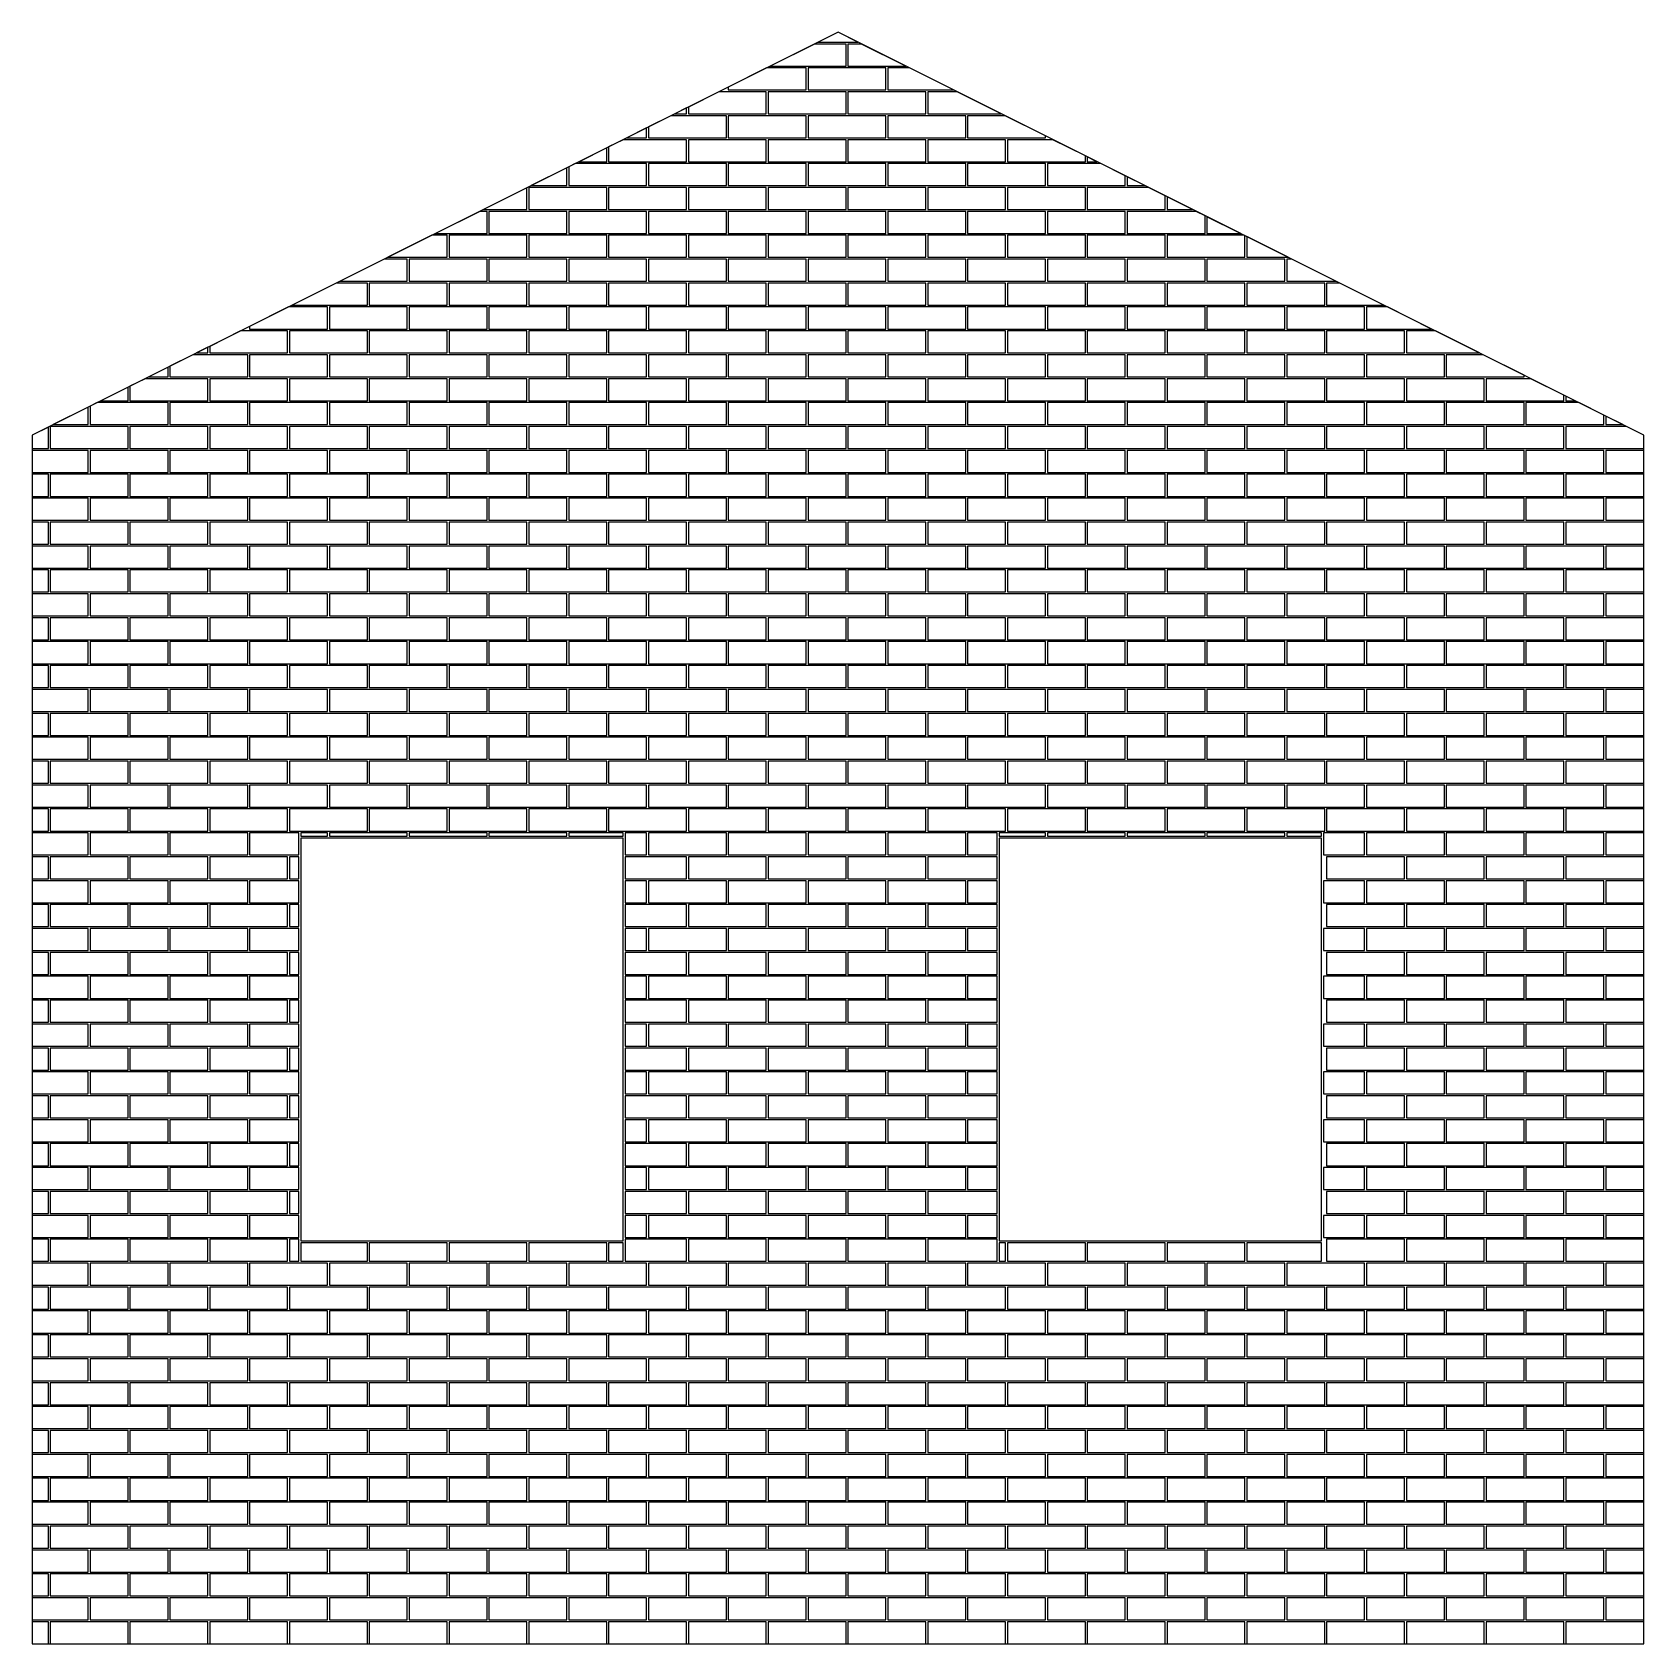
# Model space of a CAD drawing. Header units: millimetres. Extents: x 0 to 6000, y 0 to 6000.
import ezdxf

# ---------------------------------------------------------------- set-up
doc = ezdxf.new("R2010")
doc.units = ezdxf.units.MM
for name, color, linetype in [('SOURCE_OUTER', 7, 'Continuous'), ('SOURCE_WINDOWS', 4, 'Continuous'), ('TUTORIAL_CUT', 32, 'Continuous'), ('TUTORIAL_TILES', 30, 'Continuous')]:
    doc.layers.add(name, color=color, linetype=linetype)

msp = doc.modelspace()

# ---------------------------------------------------------------- linework, layer by layer
at = {"layer": 'SOURCE_OUTER'}
msp.add_lwpolyline([(0, 0), (6000, 0), (6000, 4500), (3000, 6000), (0, 4500)], close=True, dxfattribs=at)
at = {"layer": 'SOURCE_WINDOWS'}
for points in [[(1000, 1500), (2200, 1500), (2200, 3000), (1000, 3000)], [(3600, 1500), (4800, 1500), (4800, 3000), (3600, 3000)]]:
    msp.add_lwpolyline(points, close=True, dxfattribs=at)
at = {"layer": 'TUTORIAL_CUT'}
for points in [[(2926, 5963), (3074, 5963), (3000, 6000)], [(2748, 5874), (3030, 5874), (3030, 5956), (2912, 5956)], [(3037, 5874), (3252, 5874), (3088, 5956), (3037, 5956)], [(2591.5, 5785), (2881.5, 5785), (2881.5, 5867), (2734, 5867), (2591.5, 5795.8)], [(3185.5, 5785), (3430, 5785), (3266, 5867), (3185.5, 5867)], [(2443, 5696), (2733, 5696), (2733, 5778), (2556, 5778), (2443, 5721.5)], [(3334, 5696), (3608, 5696), (3444, 5778), (3334, 5778)], [(2392, 5696), (2436, 5696), (2436, 5718)], [(2214, 5607), (2287.5, 5607), (2287.5, 5643.8)], [(2294.5, 5607), (2584.5, 5607), (2584.5, 5689), (2378, 5689), (2294.5, 5647.2)], [(3482.5, 5607), (3772.5, 5607), (3772.5, 5613.8), (3622, 5689), (3482.5, 5689)], [(2146, 5518), (2436, 5518), (2436, 5600), (2200, 5600), (2146, 5573)], [(3631, 5518), (3921, 5518), (3921, 5539.5), (3800, 5600), (3631, 5600)], [(2036, 5518), (2139, 5518), (2139, 5569.5)], [(3928, 5518), (3964, 5518), (3928, 5536)], [(1858, 5429), (1990.5, 5429), (1990.5, 5495.2)], [(1997.5, 5429), (2287.5, 5429), (2287.5, 5511), (2022, 5511), (1997.5, 5498.8)], [(3779.5, 5429), (4069.5, 5429), (4069.5, 5465.2), (3978, 5511), (3779.5, 5511)], [(4076.5, 5429), (4142, 5429), (4076.5, 5461.8)], [(1680, 5340), (1842, 5340), (1842, 5421)], [(3928, 5340), (4218, 5340), (4218, 5391), (4156, 5422), (3928, 5422)], [(4225, 5340), (4320, 5340), (4225, 5387.5)], [(1502, 5251), (1693.5, 5251), (1693.5, 5333), (1666, 5333)], [(4076.5, 5251), (4366.5, 5251), (4366.5, 5316.8), (4334, 5333), (4076.5, 5333)], [(4373.5, 5251), (4498, 5251), (4373.5, 5313.2)], [(1324, 5162), (1545, 5162), (1545, 5244), (1488, 5244)], [(4225, 5162), (4515, 5162), (4515, 5242.5), (4512, 5244), (4225, 5244)], [(4522, 5162), (4676, 5162), (4522, 5239)], [(1146, 5073), (1396.5, 5073), (1396.5, 5155), (1310, 5155)], [(4670.5, 5073), (4854, 5073), (4690, 5155), (4670.5, 5155)], [(968, 4984), (1248, 4984), (1248, 5066), (1132, 5066)], [(4819, 4984), (5032, 4984), (4868, 5066), (4819, 5066)], [(809.5, 4895), (1099.5, 4895), (1099.5, 4977), (954, 4977), (809.5, 4904.8)], [(4967.5, 4895), (5210, 4895), (5046, 4977), (4967.5, 4977)], [(661, 4806), (951, 4806), (951, 4888), (776, 4888), (661, 4830.5)], [(5116, 4806), (5388, 4806), (5224, 4888), (5116, 4888)], [(612, 4806), (654, 4806), (654, 4827)], [(434, 4717), (505.5, 4717), (505.5, 4752.8)], [(512.5, 4717), (802.5, 4717), (802.5, 4799), (598, 4799), (512.5, 4756.2)], [(5264.5, 4717), (5554.5, 4717), (5554.5, 4722.8), (5402, 4799), (5264.5, 4799)], [(364, 4628), (654, 4628), (654, 4710), (420, 4710), (364, 4682)], [(5413, 4628), (5703, 4628), (5703, 4648.5), (5580, 4710), (5413, 4710)], [(215.5, 4539), (505.5, 4539), (505.5, 4621), (242, 4621), (215.5, 4607.8)], [(256, 4628), (357, 4628), (357, 4678.5)], [(5561.5, 4539), (5851.5, 4539), (5851.5, 4574.2), (5758, 4621), (5561.5, 4621)], [(5710, 4628), (5744, 4628), (5710, 4645)], [(78, 4539), (208.5, 4539), (208.5, 4604.2)], [(5858.5, 4539), (5922, 4539), (5858.5, 4570.8)], [(0, 4450), (60, 4450), (60, 4530), (0, 4500)], [(5710, 4450), (6000, 4450), (6000, 4500), (5936, 4532), (5710, 4532)], [(0, 4361), (208.5, 4361), (208.5, 4443), (0, 4443)], [(5858.5, 4361), (6000, 4361), (6000, 4443), (5858.5, 4443)], [(0, 4272), (60, 4272), (60, 4354), (0, 4354)], [(0, 4183), (208.5, 4183), (208.5, 4265), (0, 4265)], [(5858.5, 4183), (6000, 4183), (6000, 4265), (5858.5, 4265)], [(0, 4094), (60, 4094), (60, 4176), (0, 4176)], [(0, 4005), (208.5, 4005), (208.5, 4087), (0, 4087)], [(5858.5, 4005), (6000, 4005), (6000, 4087), (5858.5, 4087)], [(0, 3916), (60, 3916), (60, 3998), (0, 3998)], [(0, 3827), (208.5, 3827), (208.5, 3909), (0, 3909)], [(5858.5, 3827), (6000, 3827), (6000, 3909), (5858.5, 3909)], [(0, 3738), (60, 3738), (60, 3820), (0, 3820)], [(0, 3649), (208.5, 3649), (208.5, 3731), (0, 3731)], [(5858.5, 3649), (6000, 3649), (6000, 3731), (5858.5, 3731)], [(0, 3560), (60, 3560), (60, 3642), (0, 3642)], [(0, 3471), (208.5, 3471), (208.5, 3553), (0, 3553)], [(5858.5, 3471), (6000, 3471), (6000, 3553), (5858.5, 3553)], [(0, 3382), (60, 3382), (60, 3464), (0, 3464)], [(0, 3293), (208.5, 3293), (208.5, 3375), (0, 3375)], [(5858.5, 3293), (6000, 3293), (6000, 3375), (5858.5, 3375)], [(0, 3204), (60, 3204), (60, 3286), (0, 3286)], [(0, 3115), (208.5, 3115), (208.5, 3197), (0, 3197)], [(5858.5, 3115), (6000, 3115), (6000, 3197), (5858.5, 3197)], [(0, 3026), (60, 3026), (60, 3108), (0, 3108)], [(0, 2937), (208.5, 2937), (208.5, 3019), (0, 3019)], [(809.5, 2937), (993, 2937), (993, 3019), (809.5, 3019)], [(1000, 3007), (1099.5, 3007), (1099.5, 3019), (1000, 3019)], [(1106.5, 3007), (1396.5, 3007), (1396.5, 3019), (1106.5, 3019)], [(1403.5, 3007), (1693.5, 3007), (1693.5, 3019), (1403.5, 3019)], [(1700.5, 3007), (1990.5, 3007), (1990.5, 3019), (1700.5, 3019)], [(1997.5, 3007), (2200, 3007), (2200, 3019), (1997.5, 3019)], [(2207, 2937), (2287.5, 2937), (2287.5, 3019), (2207, 3019)], [(3482.5, 2937), (3593, 2937), (3593, 3019), (3482.5, 3019)], [(3600, 3007), (3772.5, 3007), (3772.5, 3019), (3600, 3019)], [(3779.5, 3007), (4069.5, 3007), (4069.5, 3019), (3779.5, 3019)], [(4076.5, 3007), (4366.5, 3007), (4366.5, 3019), (4076.5, 3019)], [(4373.5, 3007), (4663.5, 3007), (4663.5, 3019), (4373.5, 3019)], [(4670.5, 3007), (4800, 3007), (4800, 3019), (4670.5, 3019)], [(4807, 2937), (4960.5, 2937), (4960.5, 3019), (4807, 3019)], [(5858.5, 2937), (6000, 2937), (6000, 3019), (5858.5, 3019)], [(0, 2848), (60, 2848), (60, 2930), (0, 2930)], [(958, 2848), (993, 2848), (993, 2930), (958, 2930)], [(2207, 2848), (2436, 2848), (2436, 2930), (2207, 2930)], [(3334, 2848), (3593, 2848), (3593, 2930), (3334, 2930)], [(0, 2759), (208.5, 2759), (208.5, 2841), (0, 2841)], [(809.5, 2759), (993, 2759), (993, 2841), (809.5, 2841)], [(2207, 2759), (2287.5, 2759), (2287.5, 2841), (2207, 2841)], [(3482.5, 2759), (3593, 2759), (3593, 2841), (3482.5, 2841)], [(4807, 2759), (4960.5, 2759), (4960.5, 2841), (4807, 2841)], [(5858.5, 2759), (6000, 2759), (6000, 2841), (5858.5, 2841)], [(0, 2670), (60, 2670), (60, 2752), (0, 2752)], [(958, 2670), (993, 2670), (993, 2752), (958, 2752)], [(2207, 2670), (2436, 2670), (2436, 2752), (2207, 2752)], [(3334, 2670), (3593, 2670), (3593, 2752), (3334, 2752)], [(0, 2581), (208.5, 2581), (208.5, 2663), (0, 2663)], [(809.5, 2581), (993, 2581), (993, 2663), (809.5, 2663)], [(2207, 2581), (2287.5, 2581), (2287.5, 2663), (2207, 2663)], [(3482.5, 2581), (3593, 2581), (3593, 2663), (3482.5, 2663)], [(4807, 2581), (4960.5, 2581), (4960.5, 2663), (4807, 2663)], [(5858.5, 2581), (6000, 2581), (6000, 2663), (5858.5, 2663)], [(0, 2492), (60, 2492), (60, 2574), (0, 2574)], [(958, 2492), (993, 2492), (993, 2574), (958, 2574)], [(2207, 2492), (2436, 2492), (2436, 2574), (2207, 2574)], [(3334, 2492), (3593, 2492), (3593, 2574), (3334, 2574)], [(0, 2403), (208.5, 2403), (208.5, 2485), (0, 2485)], [(809.5, 2403), (993, 2403), (993, 2485), (809.5, 2485)], [(2207, 2403), (2287.5, 2403), (2287.5, 2485), (2207, 2485)], [(3482.5, 2403), (3593, 2403), (3593, 2485), (3482.5, 2485)], [(4807, 2403), (4960.5, 2403), (4960.5, 2485), (4807, 2485)], [(5858.5, 2403), (6000, 2403), (6000, 2485), (5858.5, 2485)], [(0, 2314), (60, 2314), (60, 2396), (0, 2396)], [(958, 2314), (993, 2314), (993, 2396), (958, 2396)], [(2207, 2314), (2436, 2314), (2436, 2396), (2207, 2396)], [(3334, 2314), (3593, 2314), (3593, 2396), (3334, 2396)], [(0, 2225), (208.5, 2225), (208.5, 2307), (0, 2307)], [(809.5, 2225), (993, 2225), (993, 2307), (809.5, 2307)], [(2207, 2225), (2287.5, 2225), (2287.5, 2307), (2207, 2307)], [(3482.5, 2225), (3593, 2225), (3593, 2307), (3482.5, 2307)], [(4807, 2225), (4960.5, 2225), (4960.5, 2307), (4807, 2307)], [(5858.5, 2225), (6000, 2225), (6000, 2307), (5858.5, 2307)], [(0, 2136), (60, 2136), (60, 2218), (0, 2218)], [(958, 2136), (993, 2136), (993, 2218), (958, 2218)], [(2207, 2136), (2436, 2136), (2436, 2218), (2207, 2218)], [(3334, 2136), (3593, 2136), (3593, 2218), (3334, 2218)], [(0, 2047), (208.5, 2047), (208.5, 2129), (0, 2129)], [(809.5, 2047), (993, 2047), (993, 2129), (809.5, 2129)], [(2207, 2047), (2287.5, 2047), (2287.5, 2129), (2207, 2129)], [(3482.5, 2047), (3593, 2047), (3593, 2129), (3482.5, 2129)], [(4807, 2047), (4960.5, 2047), (4960.5, 2129), (4807, 2129)], [(5858.5, 2047), (6000, 2047), (6000, 2129), (5858.5, 2129)], [(0, 1958), (60, 1958), (60, 2040), (0, 2040)], [(958, 1958), (993, 1958), (993, 2040), (958, 2040)], [(2207, 1958), (2436, 1958), (2436, 2040), (2207, 2040)], [(3334, 1958), (3593, 1958), (3593, 2040), (3334, 2040)], [(0, 1869), (208.5, 1869), (208.5, 1951), (0, 1951)], [(809.5, 1869), (993, 1869), (993, 1951), (809.5, 1951)], [(2207, 1869), (2287.5, 1869), (2287.5, 1951), (2207, 1951)], [(3482.5, 1869), (3593, 1869), (3593, 1951), (3482.5, 1951)], [(4807, 1869), (4960.5, 1869), (4960.5, 1951), (4807, 1951)], [(5858.5, 1869), (6000, 1869), (6000, 1951), (5858.5, 1951)], [(0, 1780), (60, 1780), (60, 1862), (0, 1862)], [(958, 1780), (993, 1780), (993, 1862), (958, 1862)], [(2207, 1780), (2436, 1780), (2436, 1862), (2207, 1862)], [(3334, 1780), (3593, 1780), (3593, 1862), (3334, 1862)], [(0, 1691), (208.5, 1691), (208.5, 1773), (0, 1773)], [(809.5, 1691), (993, 1691), (993, 1773), (809.5, 1773)], [(2207, 1691), (2287.5, 1691), (2287.5, 1773), (2207, 1773)], [(3482.5, 1691), (3593, 1691), (3593, 1773), (3482.5, 1773)], [(4807, 1691), (4960.5, 1691), (4960.5, 1773), (4807, 1773)], [(5858.5, 1691), (6000, 1691), (6000, 1773), (5858.5, 1773)], [(0, 1602), (60, 1602), (60, 1684), (0, 1684)], [(958, 1602), (993, 1602), (993, 1684), (958, 1684)], [(2207, 1602), (2436, 1602), (2436, 1684), (2207, 1684)], [(3334, 1602), (3593, 1602), (3593, 1684), (3334, 1684)], [(0, 1513), (208.5, 1513), (208.5, 1595), (0, 1595)], [(809.5, 1513), (993, 1513), (993, 1595), (809.5, 1595)], [(2207, 1513), (2287.5, 1513), (2287.5, 1595), (2207, 1595)], [(3482.5, 1513), (3593, 1513), (3593, 1595), (3482.5, 1595)], [(4807, 1513), (4960.5, 1513), (4960.5, 1595), (4807, 1595)], [(5858.5, 1513), (6000, 1513), (6000, 1595), (5858.5, 1595)], [(0, 1424), (60, 1424), (60, 1506), (0, 1506)], [(958, 1424), (993, 1424), (993, 1506), (958, 1506)], [(2207, 1424), (2436, 1424), (2436, 1506), (2207, 1506)], [(3334, 1424), (3593, 1424), (3593, 1506), (3334, 1506)], [(1000, 1424), (1248, 1424), (1248, 1493), (1000, 1493)], [(1255, 1424), (1545, 1424), (1545, 1493), (1255, 1493)], [(1552, 1424), (1842, 1424), (1842, 1493), (1552, 1493)], [(1849, 1424), (2139, 1424), (2139, 1493), (1849, 1493)], [(2146, 1424), (2200, 1424), (2200, 1493), (2146, 1493)], [(3600, 1424), (3624, 1424), (3624, 1493), (3600, 1493)], [(3631, 1424), (3921, 1424), (3921, 1493), (3631, 1493)], [(3928, 1424), (4218, 1424), (4218, 1493), (3928, 1493)], [(4225, 1424), (4515, 1424), (4515, 1493), (4225, 1493)], [(4522, 1424), (4800, 1424), (4800, 1493), (4522, 1493)], [(0, 1335), (208.5, 1335), (208.5, 1417), (0, 1417)], [(5858.5, 1335), (6000, 1335), (6000, 1417), (5858.5, 1417)], [(0, 1246), (60, 1246), (60, 1328), (0, 1328)], [(0, 1157), (208.5, 1157), (208.5, 1239), (0, 1239)], [(5858.5, 1157), (6000, 1157), (6000, 1239), (5858.5, 1239)], [(0, 1068), (60, 1068), (60, 1150), (0, 1150)], [(0, 979), (208.5, 979), (208.5, 1061), (0, 1061)], [(5858.5, 979), (6000, 979), (6000, 1061), (5858.5, 1061)], [(0, 890), (60, 890), (60, 972), (0, 972)], [(0, 801), (208.5, 801), (208.5, 883), (0, 883)], [(5858.5, 801), (6000, 801), (6000, 883), (5858.5, 883)], [(0, 712), (60, 712), (60, 794), (0, 794)], [(0, 623), (208.5, 623), (208.5, 705), (0, 705)], [(5858.5, 623), (6000, 623), (6000, 705), (5858.5, 705)], [(0, 534), (60, 534), (60, 616), (0, 616)], [(0, 445), (208.5, 445), (208.5, 527), (0, 527)], [(5858.5, 445), (6000, 445), (6000, 527), (5858.5, 527)], [(0, 356), (60, 356), (60, 438), (0, 438)], [(0, 267), (208.5, 267), (208.5, 349), (0, 349)], [(5858.5, 267), (6000, 267), (6000, 349), (5858.5, 349)], [(0, 178), (60, 178), (60, 260), (0, 260)], [(0, 89), (208.5, 89), (208.5, 171), (0, 171)], [(5858.5, 89), (6000, 89), (6000, 171), (5858.5, 171)], [(0, 0), (60, 0), (60, 82), (0, 82)]]:
    msp.add_lwpolyline(points, close=True, dxfattribs=at)
at = {"layer": 'TUTORIAL_TILES'}
for points in [[(2888.5, 5785), (3178.5, 5785), (3178.5, 5867), (2888.5, 5867)], [(2740, 5696), (3030, 5696), (3030, 5778), (2740, 5778)], [(3037, 5696), (3327, 5696), (3327, 5778), (3037, 5778)], [(2591.5, 5607), (2881.5, 5607), (2881.5, 5689), (2591.5, 5689)], [(2888.5, 5607), (3178.5, 5607), (3178.5, 5689), (2888.5, 5689)], [(3185.5, 5607), (3475.5, 5607), (3475.5, 5689), (3185.5, 5689)], [(2443, 5518), (2733, 5518), (2733, 5600), (2443, 5600)], [(2740, 5518), (3030, 5518), (3030, 5600), (2740, 5600)], [(3037, 5518), (3327, 5518), (3327, 5600), (3037, 5600)], [(3334, 5518), (3624, 5518), (3624, 5600), (3334, 5600)], [(2294.5, 5429), (2584.5, 5429), (2584.5, 5511), (2294.5, 5511)], [(2591.5, 5429), (2881.5, 5429), (2881.5, 5511), (2591.5, 5511)], [(2888.5, 5429), (3178.5, 5429), (3178.5, 5511), (2888.5, 5511)], [(3185.5, 5429), (3475.5, 5429), (3475.5, 5511), (3185.5, 5511)], [(3482.5, 5429), (3772.5, 5429), (3772.5, 5511), (3482.5, 5511)], [(1849, 5340), (2139, 5340), (2139, 5422), (1849, 5422)], [(2146, 5340), (2436, 5340), (2436, 5422), (2146, 5422)], [(2443, 5340), (2733, 5340), (2733, 5422), (2443, 5422)], [(2740, 5340), (3030, 5340), (3030, 5422), (2740, 5422)], [(3037, 5340), (3327, 5340), (3327, 5422), (3037, 5422)], [(3334, 5340), (3624, 5340), (3624, 5422), (3334, 5422)], [(3631, 5340), (3921, 5340), (3921, 5422), (3631, 5422)], [(1700.5, 5251), (1990.5, 5251), (1990.5, 5333), (1700.5, 5333)], [(1997.5, 5251), (2287.5, 5251), (2287.5, 5333), (1997.5, 5333)], [(2294.5, 5251), (2584.5, 5251), (2584.5, 5333), (2294.5, 5333)], [(2591.5, 5251), (2881.5, 5251), (2881.5, 5333), (2591.5, 5333)], [(2888.5, 5251), (3178.5, 5251), (3178.5, 5333), (2888.5, 5333)], [(3185.5, 5251), (3475.5, 5251), (3475.5, 5333), (3185.5, 5333)], [(3482.5, 5251), (3772.5, 5251), (3772.5, 5333), (3482.5, 5333)], [(3779.5, 5251), (4069.5, 5251), (4069.5, 5333), (3779.5, 5333)], [(1552, 5162), (1842, 5162), (1842, 5244), (1552, 5244)], [(1849, 5162), (2139, 5162), (2139, 5244), (1849, 5244)], [(2146, 5162), (2436, 5162), (2436, 5244), (2146, 5244)], [(2443, 5162), (2733, 5162), (2733, 5244), (2443, 5244)], [(2740, 5162), (3030, 5162), (3030, 5244), (2740, 5244)], [(3037, 5162), (3327, 5162), (3327, 5244), (3037, 5244)], [(3334, 5162), (3624, 5162), (3624, 5244), (3334, 5244)], [(3631, 5162), (3921, 5162), (3921, 5244), (3631, 5244)], [(3928, 5162), (4218, 5162), (4218, 5244), (3928, 5244)], [(1403.5, 5073), (1693.5, 5073), (1693.5, 5155), (1403.5, 5155)], [(1700.5, 5073), (1990.5, 5073), (1990.5, 5155), (1700.5, 5155)], [(1997.5, 5073), (2287.5, 5073), (2287.5, 5155), (1997.5, 5155)], [(2294.5, 5073), (2584.5, 5073), (2584.5, 5155), (2294.5, 5155)], [(2591.5, 5073), (2881.5, 5073), (2881.5, 5155), (2591.5, 5155)], [(2888.5, 5073), (3178.5, 5073), (3178.5, 5155), (2888.5, 5155)], [(3185.5, 5073), (3475.5, 5073), (3475.5, 5155), (3185.5, 5155)], [(3482.5, 5073), (3772.5, 5073), (3772.5, 5155), (3482.5, 5155)], [(3779.5, 5073), (4069.5, 5073), (4069.5, 5155), (3779.5, 5155)], [(4076.5, 5073), (4366.5, 5073), (4366.5, 5155), (4076.5, 5155)], [(4373.5, 5073), (4663.5, 5073), (4663.5, 5155), (4373.5, 5155)], [(1255, 4984), (1545, 4984), (1545, 5066), (1255, 5066)], [(1552, 4984), (1842, 4984), (1842, 5066), (1552, 5066)], [(1849, 4984), (2139, 4984), (2139, 5066), (1849, 5066)], [(2146, 4984), (2436, 4984), (2436, 5066), (2146, 5066)], [(2443, 4984), (2733, 4984), (2733, 5066), (2443, 5066)], [(2740, 4984), (3030, 4984), (3030, 5066), (2740, 5066)], [(3037, 4984), (3327, 4984), (3327, 5066), (3037, 5066)], [(3334, 4984), (3624, 4984), (3624, 5066), (3334, 5066)], [(3631, 4984), (3921, 4984), (3921, 5066), (3631, 5066)], [(3928, 4984), (4218, 4984), (4218, 5066), (3928, 5066)], [(4225, 4984), (4515, 4984), (4515, 5066), (4225, 5066)], [(4522, 4984), (4812, 4984), (4812, 5066), (4522, 5066)], [(1106.5, 4895), (1396.5, 4895), (1396.5, 4977), (1106.5, 4977)], [(1403.5, 4895), (1693.5, 4895), (1693.5, 4977), (1403.5, 4977)], [(1700.5, 4895), (1990.5, 4895), (1990.5, 4977), (1700.5, 4977)], [(1997.5, 4895), (2287.5, 4895), (2287.5, 4977), (1997.5, 4977)], [(2294.5, 4895), (2584.5, 4895), (2584.5, 4977), (2294.5, 4977)], [(2591.5, 4895), (2881.5, 4895), (2881.5, 4977), (2591.5, 4977)], [(2888.5, 4895), (3178.5, 4895), (3178.5, 4977), (2888.5, 4977)], [(3185.5, 4895), (3475.5, 4895), (3475.5, 4977), (3185.5, 4977)], [(3482.5, 4895), (3772.5, 4895), (3772.5, 4977), (3482.5, 4977)], [(3779.5, 4895), (4069.5, 4895), (4069.5, 4977), (3779.5, 4977)], [(4076.5, 4895), (4366.5, 4895), (4366.5, 4977), (4076.5, 4977)], [(4373.5, 4895), (4663.5, 4895), (4663.5, 4977), (4373.5, 4977)], [(4670.5, 4895), (4960.5, 4895), (4960.5, 4977), (4670.5, 4977)], [(958, 4806), (1248, 4806), (1248, 4888), (958, 4888)], [(1255, 4806), (1545, 4806), (1545, 4888), (1255, 4888)], [(1552, 4806), (1842, 4806), (1842, 4888), (1552, 4888)], [(1849, 4806), (2139, 4806), (2139, 4888), (1849, 4888)], [(2146, 4806), (2436, 4806), (2436, 4888), (2146, 4888)], [(2443, 4806), (2733, 4806), (2733, 4888), (2443, 4888)], [(2740, 4806), (3030, 4806), (3030, 4888), (2740, 4888)], [(3037, 4806), (3327, 4806), (3327, 4888), (3037, 4888)], [(3334, 4806), (3624, 4806), (3624, 4888), (3334, 4888)], [(3631, 4806), (3921, 4806), (3921, 4888), (3631, 4888)], [(3928, 4806), (4218, 4806), (4218, 4888), (3928, 4888)], [(4225, 4806), (4515, 4806), (4515, 4888), (4225, 4888)], [(4522, 4806), (4812, 4806), (4812, 4888), (4522, 4888)], [(4819, 4806), (5109, 4806), (5109, 4888), (4819, 4888)], [(809.5, 4717), (1099.5, 4717), (1099.5, 4799), (809.5, 4799)], [(1106.5, 4717), (1396.5, 4717), (1396.5, 4799), (1106.5, 4799)], [(1403.5, 4717), (1693.5, 4717), (1693.5, 4799), (1403.5, 4799)], [(1700.5, 4717), (1990.5, 4717), (1990.5, 4799), (1700.5, 4799)], [(1997.5, 4717), (2287.5, 4717), (2287.5, 4799), (1997.5, 4799)], [(2294.5, 4717), (2584.5, 4717), (2584.5, 4799), (2294.5, 4799)], [(2591.5, 4717), (2881.5, 4717), (2881.5, 4799), (2591.5, 4799)], [(2888.5, 4717), (3178.5, 4717), (3178.5, 4799), (2888.5, 4799)], [(3185.5, 4717), (3475.5, 4717), (3475.5, 4799), (3185.5, 4799)], [(3482.5, 4717), (3772.5, 4717), (3772.5, 4799), (3482.5, 4799)], [(3779.5, 4717), (4069.5, 4717), (4069.5, 4799), (3779.5, 4799)], [(4076.5, 4717), (4366.5, 4717), (4366.5, 4799), (4076.5, 4799)], [(4373.5, 4717), (4663.5, 4717), (4663.5, 4799), (4373.5, 4799)], [(4670.5, 4717), (4960.5, 4717), (4960.5, 4799), (4670.5, 4799)], [(4967.5, 4717), (5257.5, 4717), (5257.5, 4799), (4967.5, 4799)], [(661, 4628), (951, 4628), (951, 4710), (661, 4710)], [(958, 4628), (1248, 4628), (1248, 4710), (958, 4710)], [(1255, 4628), (1545, 4628), (1545, 4710), (1255, 4710)], [(1552, 4628), (1842, 4628), (1842, 4710), (1552, 4710)], [(1849, 4628), (2139, 4628), (2139, 4710), (1849, 4710)], [(2146, 4628), (2436, 4628), (2436, 4710), (2146, 4710)], [(2443, 4628), (2733, 4628), (2733, 4710), (2443, 4710)], [(2740, 4628), (3030, 4628), (3030, 4710), (2740, 4710)], [(3037, 4628), (3327, 4628), (3327, 4710), (3037, 4710)], [(3334, 4628), (3624, 4628), (3624, 4710), (3334, 4710)], [(3631, 4628), (3921, 4628), (3921, 4710), (3631, 4710)], [(3928, 4628), (4218, 4628), (4218, 4710), (3928, 4710)], [(4225, 4628), (4515, 4628), (4515, 4710), (4225, 4710)], [(4522, 4628), (4812, 4628), (4812, 4710), (4522, 4710)], [(4819, 4628), (5109, 4628), (5109, 4710), (4819, 4710)], [(5116, 4628), (5406, 4628), (5406, 4710), (5116, 4710)], [(512.5, 4539), (802.5, 4539), (802.5, 4621), (512.5, 4621)], [(809.5, 4539), (1099.5, 4539), (1099.5, 4621), (809.5, 4621)], [(1106.5, 4539), (1396.5, 4539), (1396.5, 4621), (1106.5, 4621)], [(1403.5, 4539), (1693.5, 4539), (1693.5, 4621), (1403.5, 4621)], [(1700.5, 4539), (1990.5, 4539), (1990.5, 4621), (1700.5, 4621)], [(1997.5, 4539), (2287.5, 4539), (2287.5, 4621), (1997.5, 4621)], [(2294.5, 4539), (2584.5, 4539), (2584.5, 4621), (2294.5, 4621)], [(2591.5, 4539), (2881.5, 4539), (2881.5, 4621), (2591.5, 4621)], [(2888.5, 4539), (3178.5, 4539), (3178.5, 4621), (2888.5, 4621)], [(3185.5, 4539), (3475.5, 4539), (3475.5, 4621), (3185.5, 4621)], [(3482.5, 4539), (3772.5, 4539), (3772.5, 4621), (3482.5, 4621)], [(3779.5, 4539), (4069.5, 4539), (4069.5, 4621), (3779.5, 4621)], [(4076.5, 4539), (4366.5, 4539), (4366.5, 4621), (4076.5, 4621)], [(4373.5, 4539), (4663.5, 4539), (4663.5, 4621), (4373.5, 4621)], [(4670.5, 4539), (4960.5, 4539), (4960.5, 4621), (4670.5, 4621)], [(4967.5, 4539), (5257.5, 4539), (5257.5, 4621), (4967.5, 4621)], [(5264.5, 4539), (5554.5, 4539), (5554.5, 4621), (5264.5, 4621)], [(67, 4450), (357, 4450), (357, 4532), (67, 4532)], [(364, 4450), (654, 4450), (654, 4532), (364, 4532)], [(661, 4450), (951, 4450), (951, 4532), (661, 4532)], [(958, 4450), (1248, 4450), (1248, 4532), (958, 4532)], [(1255, 4450), (1545, 4450), (1545, 4532), (1255, 4532)], [(1552, 4450), (1842, 4450), (1842, 4532), (1552, 4532)], [(1849, 4450), (2139, 4450), (2139, 4532), (1849, 4532)], [(2146, 4450), (2436, 4450), (2436, 4532), (2146, 4532)], [(2443, 4450), (2733, 4450), (2733, 4532), (2443, 4532)], [(2740, 4450), (3030, 4450), (3030, 4532), (2740, 4532)], [(3037, 4450), (3327, 4450), (3327, 4532), (3037, 4532)], [(3334, 4450), (3624, 4450), (3624, 4532), (3334, 4532)], [(3631, 4450), (3921, 4450), (3921, 4532), (3631, 4532)], [(3928, 4450), (4218, 4450), (4218, 4532), (3928, 4532)], [(4225, 4450), (4515, 4450), (4515, 4532), (4225, 4532)], [(4522, 4450), (4812, 4450), (4812, 4532), (4522, 4532)], [(4819, 4450), (5109, 4450), (5109, 4532), (4819, 4532)], [(5116, 4450), (5406, 4450), (5406, 4532), (5116, 4532)], [(5413, 4450), (5703, 4450), (5703, 4532), (5413, 4532)], [(215.5, 4361), (505.5, 4361), (505.5, 4443), (215.5, 4443)], [(512.5, 4361), (802.5, 4361), (802.5, 4443), (512.5, 4443)], [(809.5, 4361), (1099.5, 4361), (1099.5, 4443), (809.5, 4443)], [(1106.5, 4361), (1396.5, 4361), (1396.5, 4443), (1106.5, 4443)], [(1403.5, 4361), (1693.5, 4361), (1693.5, 4443), (1403.5, 4443)], [(1700.5, 4361), (1990.5, 4361), (1990.5, 4443), (1700.5, 4443)], [(1997.5, 4361), (2287.5, 4361), (2287.5, 4443), (1997.5, 4443)], [(2294.5, 4361), (2584.5, 4361), (2584.5, 4443), (2294.5, 4443)], [(2591.5, 4361), (2881.5, 4361), (2881.5, 4443), (2591.5, 4443)], [(2888.5, 4361), (3178.5, 4361), (3178.5, 4443), (2888.5, 4443)], [(3185.5, 4361), (3475.5, 4361), (3475.5, 4443), (3185.5, 4443)], [(3482.5, 4361), (3772.5, 4361), (3772.5, 4443), (3482.5, 4443)], [(3779.5, 4361), (4069.5, 4361), (4069.5, 4443), (3779.5, 4443)], [(4076.5, 4361), (4366.5, 4361), (4366.5, 4443), (4076.5, 4443)], [(4373.5, 4361), (4663.5, 4361), (4663.5, 4443), (4373.5, 4443)], [(4670.5, 4361), (4960.5, 4361), (4960.5, 4443), (4670.5, 4443)], [(4967.5, 4361), (5257.5, 4361), (5257.5, 4443), (4967.5, 4443)], [(5264.5, 4361), (5554.5, 4361), (5554.5, 4443), (5264.5, 4443)], [(5561.5, 4361), (5851.5, 4361), (5851.5, 4443), (5561.5, 4443)], [(67, 4272), (357, 4272), (357, 4354), (67, 4354)], [(364, 4272), (654, 4272), (654, 4354), (364, 4354)], [(661, 4272), (951, 4272), (951, 4354), (661, 4354)], [(958, 4272), (1248, 4272), (1248, 4354), (958, 4354)], [(1255, 4272), (1545, 4272), (1545, 4354), (1255, 4354)], [(1552, 4272), (1842, 4272), (1842, 4354), (1552, 4354)], [(1849, 4272), (2139, 4272), (2139, 4354), (1849, 4354)], [(2146, 4272), (2436, 4272), (2436, 4354), (2146, 4354)], [(2443, 4272), (2733, 4272), (2733, 4354), (2443, 4354)], [(2740, 4272), (3030, 4272), (3030, 4354), (2740, 4354)], [(3037, 4272), (3327, 4272), (3327, 4354), (3037, 4354)], [(3334, 4272), (3624, 4272), (3624, 4354), (3334, 4354)], [(3631, 4272), (3921, 4272), (3921, 4354), (3631, 4354)], [(3928, 4272), (4218, 4272), (4218, 4354), (3928, 4354)], [(4225, 4272), (4515, 4272), (4515, 4354), (4225, 4354)], [(4522, 4272), (4812, 4272), (4812, 4354), (4522, 4354)], [(4819, 4272), (5109, 4272), (5109, 4354), (4819, 4354)], [(5116, 4272), (5406, 4272), (5406, 4354), (5116, 4354)], [(5413, 4272), (5703, 4272), (5703, 4354), (5413, 4354)], [(5710, 4272), (6000, 4272), (6000, 4354), (5710, 4354)], [(215.5, 4183), (505.5, 4183), (505.5, 4265), (215.5, 4265)], [(512.5, 4183), (802.5, 4183), (802.5, 4265), (512.5, 4265)], [(809.5, 4183), (1099.5, 4183), (1099.5, 4265), (809.5, 4265)], [(1106.5, 4183), (1396.5, 4183), (1396.5, 4265), (1106.5, 4265)], [(1403.5, 4183), (1693.5, 4183), (1693.5, 4265), (1403.5, 4265)], [(1700.5, 4183), (1990.5, 4183), (1990.5, 4265), (1700.5, 4265)], [(1997.5, 4183), (2287.5, 4183), (2287.5, 4265), (1997.5, 4265)], [(2294.5, 4183), (2584.5, 4183), (2584.5, 4265), (2294.5, 4265)], [(2591.5, 4183), (2881.5, 4183), (2881.5, 4265), (2591.5, 4265)], [(2888.5, 4183), (3178.5, 4183), (3178.5, 4265), (2888.5, 4265)], [(3185.5, 4183), (3475.5, 4183), (3475.5, 4265), (3185.5, 4265)], [(3482.5, 4183), (3772.5, 4183), (3772.5, 4265), (3482.5, 4265)], [(3779.5, 4183), (4069.5, 4183), (4069.5, 4265), (3779.5, 4265)], [(4076.5, 4183), (4366.5, 4183), (4366.5, 4265), (4076.5, 4265)], [(4373.5, 4183), (4663.5, 4183), (4663.5, 4265), (4373.5, 4265)], [(4670.5, 4183), (4960.5, 4183), (4960.5, 4265), (4670.5, 4265)], [(4967.5, 4183), (5257.5, 4183), (5257.5, 4265), (4967.5, 4265)], [(5264.5, 4183), (5554.5, 4183), (5554.5, 4265), (5264.5, 4265)], [(5561.5, 4183), (5851.5, 4183), (5851.5, 4265), (5561.5, 4265)], [(67, 4094), (357, 4094), (357, 4176), (67, 4176)], [(364, 4094), (654, 4094), (654, 4176), (364, 4176)], [(661, 4094), (951, 4094), (951, 4176), (661, 4176)], [(958, 4094), (1248, 4094), (1248, 4176), (958, 4176)], [(1255, 4094), (1545, 4094), (1545, 4176), (1255, 4176)], [(1552, 4094), (1842, 4094), (1842, 4176), (1552, 4176)], [(1849, 4094), (2139, 4094), (2139, 4176), (1849, 4176)], [(2146, 4094), (2436, 4094), (2436, 4176), (2146, 4176)], [(2443, 4094), (2733, 4094), (2733, 4176), (2443, 4176)], [(2740, 4094), (3030, 4094), (3030, 4176), (2740, 4176)], [(3037, 4094), (3327, 4094), (3327, 4176), (3037, 4176)], [(3334, 4094), (3624, 4094), (3624, 4176), (3334, 4176)], [(3631, 4094), (3921, 4094), (3921, 4176), (3631, 4176)], [(3928, 4094), (4218, 4094), (4218, 4176), (3928, 4176)], [(4225, 4094), (4515, 4094), (4515, 4176), (4225, 4176)], [(4522, 4094), (4812, 4094), (4812, 4176), (4522, 4176)], [(4819, 4094), (5109, 4094), (5109, 4176), (4819, 4176)], [(5116, 4094), (5406, 4094), (5406, 4176), (5116, 4176)], [(5413, 4094), (5703, 4094), (5703, 4176), (5413, 4176)], [(5710, 4094), (6000, 4094), (6000, 4176), (5710, 4176)], [(215.5, 4005), (505.5, 4005), (505.5, 4087), (215.5, 4087)], [(512.5, 4005), (802.5, 4005), (802.5, 4087), (512.5, 4087)], [(809.5, 4005), (1099.5, 4005), (1099.5, 4087), (809.5, 4087)], [(1106.5, 4005), (1396.5, 4005), (1396.5, 4087), (1106.5, 4087)], [(1403.5, 4005), (1693.5, 4005), (1693.5, 4087), (1403.5, 4087)], [(1700.5, 4005), (1990.5, 4005), (1990.5, 4087), (1700.5, 4087)], [(1997.5, 4005), (2287.5, 4005), (2287.5, 4087), (1997.5, 4087)], [(2294.5, 4005), (2584.5, 4005), (2584.5, 4087), (2294.5, 4087)], [(2591.5, 4005), (2881.5, 4005), (2881.5, 4087), (2591.5, 4087)], [(2888.5, 4005), (3178.5, 4005), (3178.5, 4087), (2888.5, 4087)], [(3185.5, 4005), (3475.5, 4005), (3475.5, 4087), (3185.5, 4087)], [(3482.5, 4005), (3772.5, 4005), (3772.5, 4087), (3482.5, 4087)], [(3779.5, 4005), (4069.5, 4005), (4069.5, 4087), (3779.5, 4087)], [(4076.5, 4005), (4366.5, 4005), (4366.5, 4087), (4076.5, 4087)], [(4373.5, 4005), (4663.5, 4005), (4663.5, 4087), (4373.5, 4087)], [(4670.5, 4005), (4960.5, 4005), (4960.5, 4087), (4670.5, 4087)], [(4967.5, 4005), (5257.5, 4005), (5257.5, 4087), (4967.5, 4087)], [(5264.5, 4005), (5554.5, 4005), (5554.5, 4087), (5264.5, 4087)], [(5561.5, 4005), (5851.5, 4005), (5851.5, 4087), (5561.5, 4087)], [(67, 3916), (357, 3916), (357, 3998), (67, 3998)], [(364, 3916), (654, 3916), (654, 3998), (364, 3998)], [(661, 3916), (951, 3916), (951, 3998), (661, 3998)], [(958, 3916), (1248, 3916), (1248, 3998), (958, 3998)], [(1255, 3916), (1545, 3916), (1545, 3998), (1255, 3998)], [(1552, 3916), (1842, 3916), (1842, 3998), (1552, 3998)], [(1849, 3916), (2139, 3916), (2139, 3998), (1849, 3998)], [(2146, 3916), (2436, 3916), (2436, 3998), (2146, 3998)], [(2443, 3916), (2733, 3916), (2733, 3998), (2443, 3998)], [(2740, 3916), (3030, 3916), (3030, 3998), (2740, 3998)], [(3037, 3916), (3327, 3916), (3327, 3998), (3037, 3998)], [(3334, 3916), (3624, 3916), (3624, 3998), (3334, 3998)], [(3631, 3916), (3921, 3916), (3921, 3998), (3631, 3998)], [(3928, 3916), (4218, 3916), (4218, 3998), (3928, 3998)], [(4225, 3916), (4515, 3916), (4515, 3998), (4225, 3998)], [(4522, 3916), (4812, 3916), (4812, 3998), (4522, 3998)], [(4819, 3916), (5109, 3916), (5109, 3998), (4819, 3998)], [(5116, 3916), (5406, 3916), (5406, 3998), (5116, 3998)], [(5413, 3916), (5703, 3916), (5703, 3998), (5413, 3998)], [(5710, 3916), (6000, 3916), (6000, 3998), (5710, 3998)], [(215.5, 3827), (505.5, 3827), (505.5, 3909), (215.5, 3909)], [(512.5, 3827), (802.5, 3827), (802.5, 3909), (512.5, 3909)], [(809.5, 3827), (1099.5, 3827), (1099.5, 3909), (809.5, 3909)], [(1106.5, 3827), (1396.5, 3827), (1396.5, 3909), (1106.5, 3909)], [(1403.5, 3827), (1693.5, 3827), (1693.5, 3909), (1403.5, 3909)], [(1700.5, 3827), (1990.5, 3827), (1990.5, 3909), (1700.5, 3909)], [(1997.5, 3827), (2287.5, 3827), (2287.5, 3909), (1997.5, 3909)], [(2294.5, 3827), (2584.5, 3827), (2584.5, 3909), (2294.5, 3909)], [(2591.5, 3827), (2881.5, 3827), (2881.5, 3909), (2591.5, 3909)], [(2888.5, 3827), (3178.5, 3827), (3178.5, 3909), (2888.5, 3909)], [(3185.5, 3827), (3475.5, 3827), (3475.5, 3909), (3185.5, 3909)], [(3482.5, 3827), (3772.5, 3827), (3772.5, 3909), (3482.5, 3909)], [(3779.5, 3827), (4069.5, 3827), (4069.5, 3909), (3779.5, 3909)], [(4076.5, 3827), (4366.5, 3827), (4366.5, 3909), (4076.5, 3909)], [(4373.5, 3827), (4663.5, 3827), (4663.5, 3909), (4373.5, 3909)], [(4670.5, 3827), (4960.5, 3827), (4960.5, 3909), (4670.5, 3909)], [(4967.5, 3827), (5257.5, 3827), (5257.5, 3909), (4967.5, 3909)], [(5264.5, 3827), (5554.5, 3827), (5554.5, 3909), (5264.5, 3909)], [(5561.5, 3827), (5851.5, 3827), (5851.5, 3909), (5561.5, 3909)], [(67, 3738), (357, 3738), (357, 3820), (67, 3820)], [(364, 3738), (654, 3738), (654, 3820), (364, 3820)], [(661, 3738), (951, 3738), (951, 3820), (661, 3820)], [(958, 3738), (1248, 3738), (1248, 3820), (958, 3820)], [(1255, 3738), (1545, 3738), (1545, 3820), (1255, 3820)], [(1552, 3738), (1842, 3738), (1842, 3820), (1552, 3820)], [(1849, 3738), (2139, 3738), (2139, 3820), (1849, 3820)], [(2146, 3738), (2436, 3738), (2436, 3820), (2146, 3820)], [(2443, 3738), (2733, 3738), (2733, 3820), (2443, 3820)], [(2740, 3738), (3030, 3738), (3030, 3820), (2740, 3820)], [(3037, 3738), (3327, 3738), (3327, 3820), (3037, 3820)], [(3334, 3738), (3624, 3738), (3624, 3820), (3334, 3820)], [(3631, 3738), (3921, 3738), (3921, 3820), (3631, 3820)], [(3928, 3738), (4218, 3738), (4218, 3820), (3928, 3820)], [(4225, 3738), (4515, 3738), (4515, 3820), (4225, 3820)], [(4522, 3738), (4812, 3738), (4812, 3820), (4522, 3820)], [(4819, 3738), (5109, 3738), (5109, 3820), (4819, 3820)], [(5116, 3738), (5406, 3738), (5406, 3820), (5116, 3820)], [(5413, 3738), (5703, 3738), (5703, 3820), (5413, 3820)], [(5710, 3738), (6000, 3738), (6000, 3820), (5710, 3820)], [(215.5, 3649), (505.5, 3649), (505.5, 3731), (215.5, 3731)], [(512.5, 3649), (802.5, 3649), (802.5, 3731), (512.5, 3731)], [(809.5, 3649), (1099.5, 3649), (1099.5, 3731), (809.5, 3731)], [(1106.5, 3649), (1396.5, 3649), (1396.5, 3731), (1106.5, 3731)], [(1403.5, 3649), (1693.5, 3649), (1693.5, 3731), (1403.5, 3731)], [(1700.5, 3649), (1990.5, 3649), (1990.5, 3731), (1700.5, 3731)], [(1997.5, 3649), (2287.5, 3649), (2287.5, 3731), (1997.5, 3731)], [(2294.5, 3649), (2584.5, 3649), (2584.5, 3731), (2294.5, 3731)], [(2591.5, 3649), (2881.5, 3649), (2881.5, 3731), (2591.5, 3731)], [(2888.5, 3649), (3178.5, 3649), (3178.5, 3731), (2888.5, 3731)], [(3185.5, 3649), (3475.5, 3649), (3475.5, 3731), (3185.5, 3731)], [(3482.5, 3649), (3772.5, 3649), (3772.5, 3731), (3482.5, 3731)], [(3779.5, 3649), (4069.5, 3649), (4069.5, 3731), (3779.5, 3731)], [(4076.5, 3649), (4366.5, 3649), (4366.5, 3731), (4076.5, 3731)], [(4373.5, 3649), (4663.5, 3649), (4663.5, 3731), (4373.5, 3731)], [(4670.5, 3649), (4960.5, 3649), (4960.5, 3731), (4670.5, 3731)], [(4967.5, 3649), (5257.5, 3649), (5257.5, 3731), (4967.5, 3731)], [(5264.5, 3649), (5554.5, 3649), (5554.5, 3731), (5264.5, 3731)], [(5561.5, 3649), (5851.5, 3649), (5851.5, 3731), (5561.5, 3731)], [(67, 3560), (357, 3560), (357, 3642), (67, 3642)], [(364, 3560), (654, 3560), (654, 3642), (364, 3642)], [(661, 3560), (951, 3560), (951, 3642), (661, 3642)], [(958, 3560), (1248, 3560), (1248, 3642), (958, 3642)], [(1255, 3560), (1545, 3560), (1545, 3642), (1255, 3642)], [(1552, 3560), (1842, 3560), (1842, 3642), (1552, 3642)], [(1849, 3560), (2139, 3560), (2139, 3642), (1849, 3642)], [(2146, 3560), (2436, 3560), (2436, 3642), (2146, 3642)], [(2443, 3560), (2733, 3560), (2733, 3642), (2443, 3642)], [(2740, 3560), (3030, 3560), (3030, 3642), (2740, 3642)], [(3037, 3560), (3327, 3560), (3327, 3642), (3037, 3642)], [(3334, 3560), (3624, 3560), (3624, 3642), (3334, 3642)], [(3631, 3560), (3921, 3560), (3921, 3642), (3631, 3642)], [(3928, 3560), (4218, 3560), (4218, 3642), (3928, 3642)], [(4225, 3560), (4515, 3560), (4515, 3642), (4225, 3642)], [(4522, 3560), (4812, 3560), (4812, 3642), (4522, 3642)], [(4819, 3560), (5109, 3560), (5109, 3642), (4819, 3642)], [(5116, 3560), (5406, 3560), (5406, 3642), (5116, 3642)], [(5413, 3560), (5703, 3560), (5703, 3642), (5413, 3642)], [(5710, 3560), (6000, 3560), (6000, 3642), (5710, 3642)], [(215.5, 3471), (505.5, 3471), (505.5, 3553), (215.5, 3553)], [(512.5, 3471), (802.5, 3471), (802.5, 3553), (512.5, 3553)], [(809.5, 3471), (1099.5, 3471), (1099.5, 3553), (809.5, 3553)], [(1106.5, 3471), (1396.5, 3471), (1396.5, 3553), (1106.5, 3553)], [(1403.5, 3471), (1693.5, 3471), (1693.5, 3553), (1403.5, 3553)], [(1700.5, 3471), (1990.5, 3471), (1990.5, 3553), (1700.5, 3553)], [(1997.5, 3471), (2287.5, 3471), (2287.5, 3553), (1997.5, 3553)], [(2294.5, 3471), (2584.5, 3471), (2584.5, 3553), (2294.5, 3553)], [(2591.5, 3471), (2881.5, 3471), (2881.5, 3553), (2591.5, 3553)], [(2888.5, 3471), (3178.5, 3471), (3178.5, 3553), (2888.5, 3553)], [(3185.5, 3471), (3475.5, 3471), (3475.5, 3553), (3185.5, 3553)], [(3482.5, 3471), (3772.5, 3471), (3772.5, 3553), (3482.5, 3553)], [(3779.5, 3471), (4069.5, 3471), (4069.5, 3553), (3779.5, 3553)], [(4076.5, 3471), (4366.5, 3471), (4366.5, 3553), (4076.5, 3553)], [(4373.5, 3471), (4663.5, 3471), (4663.5, 3553), (4373.5, 3553)], [(4670.5, 3471), (4960.5, 3471), (4960.5, 3553), (4670.5, 3553)], [(4967.5, 3471), (5257.5, 3471), (5257.5, 3553), (4967.5, 3553)], [(5264.5, 3471), (5554.5, 3471), (5554.5, 3553), (5264.5, 3553)], [(5561.5, 3471), (5851.5, 3471), (5851.5, 3553), (5561.5, 3553)], [(67, 3382), (357, 3382), (357, 3464), (67, 3464)], [(364, 3382), (654, 3382), (654, 3464), (364, 3464)], [(661, 3382), (951, 3382), (951, 3464), (661, 3464)], [(958, 3382), (1248, 3382), (1248, 3464), (958, 3464)], [(1255, 3382), (1545, 3382), (1545, 3464), (1255, 3464)], [(1552, 3382), (1842, 3382), (1842, 3464), (1552, 3464)], [(1849, 3382), (2139, 3382), (2139, 3464), (1849, 3464)], [(2146, 3382), (2436, 3382), (2436, 3464), (2146, 3464)], [(2443, 3382), (2733, 3382), (2733, 3464), (2443, 3464)], [(2740, 3382), (3030, 3382), (3030, 3464), (2740, 3464)], [(3037, 3382), (3327, 3382), (3327, 3464), (3037, 3464)], [(3334, 3382), (3624, 3382), (3624, 3464), (3334, 3464)], [(3631, 3382), (3921, 3382), (3921, 3464), (3631, 3464)], [(3928, 3382), (4218, 3382), (4218, 3464), (3928, 3464)], [(4225, 3382), (4515, 3382), (4515, 3464), (4225, 3464)], [(4522, 3382), (4812, 3382), (4812, 3464), (4522, 3464)], [(4819, 3382), (5109, 3382), (5109, 3464), (4819, 3464)], [(5116, 3382), (5406, 3382), (5406, 3464), (5116, 3464)], [(5413, 3382), (5703, 3382), (5703, 3464), (5413, 3464)], [(5710, 3382), (6000, 3382), (6000, 3464), (5710, 3464)], [(215.5, 3293), (505.5, 3293), (505.5, 3375), (215.5, 3375)], [(512.5, 3293), (802.5, 3293), (802.5, 3375), (512.5, 3375)], [(809.5, 3293), (1099.5, 3293), (1099.5, 3375), (809.5, 3375)], [(1106.5, 3293), (1396.5, 3293), (1396.5, 3375), (1106.5, 3375)], [(1403.5, 3293), (1693.5, 3293), (1693.5, 3375), (1403.5, 3375)], [(1700.5, 3293), (1990.5, 3293), (1990.5, 3375), (1700.5, 3375)], [(1997.5, 3293), (2287.5, 3293), (2287.5, 3375), (1997.5, 3375)], [(2294.5, 3293), (2584.5, 3293), (2584.5, 3375), (2294.5, 3375)], [(2591.5, 3293), (2881.5, 3293), (2881.5, 3375), (2591.5, 3375)], [(2888.5, 3293), (3178.5, 3293), (3178.5, 3375), (2888.5, 3375)], [(3185.5, 3293), (3475.5, 3293), (3475.5, 3375), (3185.5, 3375)], [(3482.5, 3293), (3772.5, 3293), (3772.5, 3375), (3482.5, 3375)], [(3779.5, 3293), (4069.5, 3293), (4069.5, 3375), (3779.5, 3375)], [(4076.5, 3293), (4366.5, 3293), (4366.5, 3375), (4076.5, 3375)], [(4373.5, 3293), (4663.5, 3293), (4663.5, 3375), (4373.5, 3375)], [(4670.5, 3293), (4960.5, 3293), (4960.5, 3375), (4670.5, 3375)], [(4967.5, 3293), (5257.5, 3293), (5257.5, 3375), (4967.5, 3375)], [(5264.5, 3293), (5554.5, 3293), (5554.5, 3375), (5264.5, 3375)], [(5561.5, 3293), (5851.5, 3293), (5851.5, 3375), (5561.5, 3375)], [(67, 3204), (357, 3204), (357, 3286), (67, 3286)], [(364, 3204), (654, 3204), (654, 3286), (364, 3286)], [(661, 3204), (951, 3204), (951, 3286), (661, 3286)], [(958, 3204), (1248, 3204), (1248, 3286), (958, 3286)], [(1255, 3204), (1545, 3204), (1545, 3286), (1255, 3286)], [(1552, 3204), (1842, 3204), (1842, 3286), (1552, 3286)], [(1849, 3204), (2139, 3204), (2139, 3286), (1849, 3286)], [(2146, 3204), (2436, 3204), (2436, 3286), (2146, 3286)], [(2443, 3204), (2733, 3204), (2733, 3286), (2443, 3286)], [(2740, 3204), (3030, 3204), (3030, 3286), (2740, 3286)], [(3037, 3204), (3327, 3204), (3327, 3286), (3037, 3286)], [(3334, 3204), (3624, 3204), (3624, 3286), (3334, 3286)], [(3631, 3204), (3921, 3204), (3921, 3286), (3631, 3286)], [(3928, 3204), (4218, 3204), (4218, 3286), (3928, 3286)], [(4225, 3204), (4515, 3204), (4515, 3286), (4225, 3286)], [(4522, 3204), (4812, 3204), (4812, 3286), (4522, 3286)], [(4819, 3204), (5109, 3204), (5109, 3286), (4819, 3286)], [(5116, 3204), (5406, 3204), (5406, 3286), (5116, 3286)], [(5413, 3204), (5703, 3204), (5703, 3286), (5413, 3286)], [(5710, 3204), (6000, 3204), (6000, 3286), (5710, 3286)], [(215.5, 3115), (505.5, 3115), (505.5, 3197), (215.5, 3197)], [(512.5, 3115), (802.5, 3115), (802.5, 3197), (512.5, 3197)], [(809.5, 3115), (1099.5, 3115), (1099.5, 3197), (809.5, 3197)], [(1106.5, 3115), (1396.5, 3115), (1396.5, 3197), (1106.5, 3197)], [(1403.5, 3115), (1693.5, 3115), (1693.5, 3197), (1403.5, 3197)], [(1700.5, 3115), (1990.5, 3115), (1990.5, 3197), (1700.5, 3197)], [(1997.5, 3115), (2287.5, 3115), (2287.5, 3197), (1997.5, 3197)], [(2294.5, 3115), (2584.5, 3115), (2584.5, 3197), (2294.5, 3197)], [(2591.5, 3115), (2881.5, 3115), (2881.5, 3197), (2591.5, 3197)], [(2888.5, 3115), (3178.5, 3115), (3178.5, 3197), (2888.5, 3197)], [(3185.5, 3115), (3475.5, 3115), (3475.5, 3197), (3185.5, 3197)], [(3482.5, 3115), (3772.5, 3115), (3772.5, 3197), (3482.5, 3197)], [(3779.5, 3115), (4069.5, 3115), (4069.5, 3197), (3779.5, 3197)], [(4076.5, 3115), (4366.5, 3115), (4366.5, 3197), (4076.5, 3197)], [(4373.5, 3115), (4663.5, 3115), (4663.5, 3197), (4373.5, 3197)], [(4670.5, 3115), (4960.5, 3115), (4960.5, 3197), (4670.5, 3197)], [(4967.5, 3115), (5257.5, 3115), (5257.5, 3197), (4967.5, 3197)], [(5264.5, 3115), (5554.5, 3115), (5554.5, 3197), (5264.5, 3197)], [(5561.5, 3115), (5851.5, 3115), (5851.5, 3197), (5561.5, 3197)], [(67, 3026), (357, 3026), (357, 3108), (67, 3108)], [(364, 3026), (654, 3026), (654, 3108), (364, 3108)], [(661, 3026), (951, 3026), (951, 3108), (661, 3108)], [(958, 3026), (1248, 3026), (1248, 3108), (958, 3108)], [(1255, 3026), (1545, 3026), (1545, 3108), (1255, 3108)], [(1552, 3026), (1842, 3026), (1842, 3108), (1552, 3108)], [(1849, 3026), (2139, 3026), (2139, 3108), (1849, 3108)], [(2146, 3026), (2436, 3026), (2436, 3108), (2146, 3108)], [(2443, 3026), (2733, 3026), (2733, 3108), (2443, 3108)], [(2740, 3026), (3030, 3026), (3030, 3108), (2740, 3108)], [(3037, 3026), (3327, 3026), (3327, 3108), (3037, 3108)], [(3334, 3026), (3624, 3026), (3624, 3108), (3334, 3108)], [(3631, 3026), (3921, 3026), (3921, 3108), (3631, 3108)], [(3928, 3026), (4218, 3026), (4218, 3108), (3928, 3108)], [(4225, 3026), (4515, 3026), (4515, 3108), (4225, 3108)], [(4522, 3026), (4812, 3026), (4812, 3108), (4522, 3108)], [(4819, 3026), (5109, 3026), (5109, 3108), (4819, 3108)], [(5116, 3026), (5406, 3026), (5406, 3108), (5116, 3108)], [(5413, 3026), (5703, 3026), (5703, 3108), (5413, 3108)], [(5710, 3026), (6000, 3026), (6000, 3108), (5710, 3108)], [(215.5, 2937), (505.5, 2937), (505.5, 3019), (215.5, 3019)], [(512.5, 2937), (802.5, 2937), (802.5, 3019), (512.5, 3019)], [(2294.5, 2937), (2584.5, 2937), (2584.5, 3019), (2294.5, 3019)], [(2591.5, 2937), (2881.5, 2937), (2881.5, 3019), (2591.5, 3019)], [(2888.5, 2937), (3178.5, 2937), (3178.5, 3019), (2888.5, 3019)], [(3185.5, 2937), (3475.5, 2937), (3475.5, 3019), (3185.5, 3019)], [(4967.5, 2937), (5257.5, 2937), (5257.5, 3019), (4967.5, 3019)], [(5264.5, 2937), (5554.5, 2937), (5554.5, 3019), (5264.5, 3019)], [(5561.5, 2937), (5851.5, 2937), (5851.5, 3019), (5561.5, 3019)], [(67, 2848), (357, 2848), (357, 2930), (67, 2930)], [(364, 2848), (654, 2848), (654, 2930), (364, 2930)], [(661, 2848), (951, 2848), (951, 2930), (661, 2930)], [(2443, 2848), (2733, 2848), (2733, 2930), (2443, 2930)], [(2740, 2848), (3030, 2848), (3030, 2930), (2740, 2930)], [(3037, 2848), (3327, 2848), (3327, 2930), (3037, 2930)], [(4819, 2848), (5109, 2848), (5109, 2930), (4819, 2930)], [(5116, 2848), (5406, 2848), (5406, 2930), (5116, 2930)], [(5413, 2848), (5703, 2848), (5703, 2930), (5413, 2930)], [(5710, 2848), (6000, 2848), (6000, 2930), (5710, 2930)], [(215.5, 2759), (505.5, 2759), (505.5, 2841), (215.5, 2841)], [(512.5, 2759), (802.5, 2759), (802.5, 2841), (512.5, 2841)], [(2294.5, 2759), (2584.5, 2759), (2584.5, 2841), (2294.5, 2841)], [(2591.5, 2759), (2881.5, 2759), (2881.5, 2841), (2591.5, 2841)], [(2888.5, 2759), (3178.5, 2759), (3178.5, 2841), (2888.5, 2841)], [(3185.5, 2759), (3475.5, 2759), (3475.5, 2841), (3185.5, 2841)], [(4967.5, 2759), (5257.5, 2759), (5257.5, 2841), (4967.5, 2841)], [(5264.5, 2759), (5554.5, 2759), (5554.5, 2841), (5264.5, 2841)], [(5561.5, 2759), (5851.5, 2759), (5851.5, 2841), (5561.5, 2841)], [(67, 2670), (357, 2670), (357, 2752), (67, 2752)], [(364, 2670), (654, 2670), (654, 2752), (364, 2752)], [(661, 2670), (951, 2670), (951, 2752), (661, 2752)], [(2443, 2670), (2733, 2670), (2733, 2752), (2443, 2752)], [(2740, 2670), (3030, 2670), (3030, 2752), (2740, 2752)], [(3037, 2670), (3327, 2670), (3327, 2752), (3037, 2752)], [(4819, 2670), (5109, 2670), (5109, 2752), (4819, 2752)], [(5116, 2670), (5406, 2670), (5406, 2752), (5116, 2752)], [(5413, 2670), (5703, 2670), (5703, 2752), (5413, 2752)], [(5710, 2670), (6000, 2670), (6000, 2752), (5710, 2752)], [(215.5, 2581), (505.5, 2581), (505.5, 2663), (215.5, 2663)], [(512.5, 2581), (802.5, 2581), (802.5, 2663), (512.5, 2663)], [(2294.5, 2581), (2584.5, 2581), (2584.5, 2663), (2294.5, 2663)], [(2591.5, 2581), (2881.5, 2581), (2881.5, 2663), (2591.5, 2663)], [(2888.5, 2581), (3178.5, 2581), (3178.5, 2663), (2888.5, 2663)], [(3185.5, 2581), (3475.5, 2581), (3475.5, 2663), (3185.5, 2663)], [(4967.5, 2581), (5257.5, 2581), (5257.5, 2663), (4967.5, 2663)], [(5264.5, 2581), (5554.5, 2581), (5554.5, 2663), (5264.5, 2663)], [(5561.5, 2581), (5851.5, 2581), (5851.5, 2663), (5561.5, 2663)], [(67, 2492), (357, 2492), (357, 2574), (67, 2574)], [(364, 2492), (654, 2492), (654, 2574), (364, 2574)], [(661, 2492), (951, 2492), (951, 2574), (661, 2574)], [(2443, 2492), (2733, 2492), (2733, 2574), (2443, 2574)], [(2740, 2492), (3030, 2492), (3030, 2574), (2740, 2574)], [(3037, 2492), (3327, 2492), (3327, 2574), (3037, 2574)], [(4819, 2492), (5109, 2492), (5109, 2574), (4819, 2574)], [(5116, 2492), (5406, 2492), (5406, 2574), (5116, 2574)], [(5413, 2492), (5703, 2492), (5703, 2574), (5413, 2574)], [(5710, 2492), (6000, 2492), (6000, 2574), (5710, 2574)], [(215.5, 2403), (505.5, 2403), (505.5, 2485), (215.5, 2485)], [(512.5, 2403), (802.5, 2403), (802.5, 2485), (512.5, 2485)], [(2294.5, 2403), (2584.5, 2403), (2584.5, 2485), (2294.5, 2485)], [(2591.5, 2403), (2881.5, 2403), (2881.5, 2485), (2591.5, 2485)], [(2888.5, 2403), (3178.5, 2403), (3178.5, 2485), (2888.5, 2485)], [(3185.5, 2403), (3475.5, 2403), (3475.5, 2485), (3185.5, 2485)], [(4967.5, 2403), (5257.5, 2403), (5257.5, 2485), (4967.5, 2485)], [(5264.5, 2403), (5554.5, 2403), (5554.5, 2485), (5264.5, 2485)], [(5561.5, 2403), (5851.5, 2403), (5851.5, 2485), (5561.5, 2485)], [(67, 2314), (357, 2314), (357, 2396), (67, 2396)], [(364, 2314), (654, 2314), (654, 2396), (364, 2396)], [(661, 2314), (951, 2314), (951, 2396), (661, 2396)], [(2443, 2314), (2733, 2314), (2733, 2396), (2443, 2396)], [(2740, 2314), (3030, 2314), (3030, 2396), (2740, 2396)], [(3037, 2314), (3327, 2314), (3327, 2396), (3037, 2396)], [(4819, 2314), (5109, 2314), (5109, 2396), (4819, 2396)], [(5116, 2314), (5406, 2314), (5406, 2396), (5116, 2396)], [(5413, 2314), (5703, 2314), (5703, 2396), (5413, 2396)], [(5710, 2314), (6000, 2314), (6000, 2396), (5710, 2396)], [(215.5, 2225), (505.5, 2225), (505.5, 2307), (215.5, 2307)], [(512.5, 2225), (802.5, 2225), (802.5, 2307), (512.5, 2307)], [(2294.5, 2225), (2584.5, 2225), (2584.5, 2307), (2294.5, 2307)], [(2591.5, 2225), (2881.5, 2225), (2881.5, 2307), (2591.5, 2307)], [(2888.5, 2225), (3178.5, 2225), (3178.5, 2307), (2888.5, 2307)], [(3185.5, 2225), (3475.5, 2225), (3475.5, 2307), (3185.5, 2307)], [(4967.5, 2225), (5257.5, 2225), (5257.5, 2307), (4967.5, 2307)], [(5264.5, 2225), (5554.5, 2225), (5554.5, 2307), (5264.5, 2307)], [(5561.5, 2225), (5851.5, 2225), (5851.5, 2307), (5561.5, 2307)], [(67, 2136), (357, 2136), (357, 2218), (67, 2218)], [(364, 2136), (654, 2136), (654, 2218), (364, 2218)], [(661, 2136), (951, 2136), (951, 2218), (661, 2218)], [(2443, 2136), (2733, 2136), (2733, 2218), (2443, 2218)], [(2740, 2136), (3030, 2136), (3030, 2218), (2740, 2218)], [(3037, 2136), (3327, 2136), (3327, 2218), (3037, 2218)], [(4819, 2136), (5109, 2136), (5109, 2218), (4819, 2218)], [(5116, 2136), (5406, 2136), (5406, 2218), (5116, 2218)], [(5413, 2136), (5703, 2136), (5703, 2218), (5413, 2218)], [(5710, 2136), (6000, 2136), (6000, 2218), (5710, 2218)], [(215.5, 2047), (505.5, 2047), (505.5, 2129), (215.5, 2129)], [(512.5, 2047), (802.5, 2047), (802.5, 2129), (512.5, 2129)], [(2294.5, 2047), (2584.5, 2047), (2584.5, 2129), (2294.5, 2129)], [(2591.5, 2047), (2881.5, 2047), (2881.5, 2129), (2591.5, 2129)], [(2888.5, 2047), (3178.5, 2047), (3178.5, 2129), (2888.5, 2129)], [(3185.5, 2047), (3475.5, 2047), (3475.5, 2129), (3185.5, 2129)], [(4967.5, 2047), (5257.5, 2047), (5257.5, 2129), (4967.5, 2129)], [(5264.5, 2047), (5554.5, 2047), (5554.5, 2129), (5264.5, 2129)], [(5561.5, 2047), (5851.5, 2047), (5851.5, 2129), (5561.5, 2129)], [(67, 1958), (357, 1958), (357, 2040), (67, 2040)], [(364, 1958), (654, 1958), (654, 2040), (364, 2040)], [(661, 1958), (951, 1958), (951, 2040), (661, 2040)], [(2443, 1958), (2733, 1958), (2733, 2040), (2443, 2040)], [(2740, 1958), (3030, 1958), (3030, 2040), (2740, 2040)], [(3037, 1958), (3327, 1958), (3327, 2040), (3037, 2040)], [(4819, 1958), (5109, 1958), (5109, 2040), (4819, 2040)], [(5116, 1958), (5406, 1958), (5406, 2040), (5116, 2040)], [(5413, 1958), (5703, 1958), (5703, 2040), (5413, 2040)], [(5710, 1958), (6000, 1958), (6000, 2040), (5710, 2040)], [(215.5, 1869), (505.5, 1869), (505.5, 1951), (215.5, 1951)], [(512.5, 1869), (802.5, 1869), (802.5, 1951), (512.5, 1951)], [(2294.5, 1869), (2584.5, 1869), (2584.5, 1951), (2294.5, 1951)], [(2591.5, 1869), (2881.5, 1869), (2881.5, 1951), (2591.5, 1951)], [(2888.5, 1869), (3178.5, 1869), (3178.5, 1951), (2888.5, 1951)], [(3185.5, 1869), (3475.5, 1869), (3475.5, 1951), (3185.5, 1951)], [(4967.5, 1869), (5257.5, 1869), (5257.5, 1951), (4967.5, 1951)], [(5264.5, 1869), (5554.5, 1869), (5554.5, 1951), (5264.5, 1951)], [(5561.5, 1869), (5851.5, 1869), (5851.5, 1951), (5561.5, 1951)], [(67, 1780), (357, 1780), (357, 1862), (67, 1862)], [(364, 1780), (654, 1780), (654, 1862), (364, 1862)], [(661, 1780), (951, 1780), (951, 1862), (661, 1862)], [(2443, 1780), (2733, 1780), (2733, 1862), (2443, 1862)], [(2740, 1780), (3030, 1780), (3030, 1862), (2740, 1862)], [(3037, 1780), (3327, 1780), (3327, 1862), (3037, 1862)], [(4819, 1780), (5109, 1780), (5109, 1862), (4819, 1862)], [(5116, 1780), (5406, 1780), (5406, 1862), (5116, 1862)], [(5413, 1780), (5703, 1780), (5703, 1862), (5413, 1862)], [(5710, 1780), (6000, 1780), (6000, 1862), (5710, 1862)], [(215.5, 1691), (505.5, 1691), (505.5, 1773), (215.5, 1773)], [(512.5, 1691), (802.5, 1691), (802.5, 1773), (512.5, 1773)], [(2294.5, 1691), (2584.5, 1691), (2584.5, 1773), (2294.5, 1773)], [(2591.5, 1691), (2881.5, 1691), (2881.5, 1773), (2591.5, 1773)], [(2888.5, 1691), (3178.5, 1691), (3178.5, 1773), (2888.5, 1773)], [(3185.5, 1691), (3475.5, 1691), (3475.5, 1773), (3185.5, 1773)], [(4967.5, 1691), (5257.5, 1691), (5257.5, 1773), (4967.5, 1773)], [(5264.5, 1691), (5554.5, 1691), (5554.5, 1773), (5264.5, 1773)], [(5561.5, 1691), (5851.5, 1691), (5851.5, 1773), (5561.5, 1773)], [(67, 1602), (357, 1602), (357, 1684), (67, 1684)], [(364, 1602), (654, 1602), (654, 1684), (364, 1684)], [(661, 1602), (951, 1602), (951, 1684), (661, 1684)], [(2443, 1602), (2733, 1602), (2733, 1684), (2443, 1684)], [(2740, 1602), (3030, 1602), (3030, 1684), (2740, 1684)], [(3037, 1602), (3327, 1602), (3327, 1684), (3037, 1684)], [(4819, 1602), (5109, 1602), (5109, 1684), (4819, 1684)], [(5116, 1602), (5406, 1602), (5406, 1684), (5116, 1684)], [(5413, 1602), (5703, 1602), (5703, 1684), (5413, 1684)], [(5710, 1602), (6000, 1602), (6000, 1684), (5710, 1684)], [(215.5, 1513), (505.5, 1513), (505.5, 1595), (215.5, 1595)], [(512.5, 1513), (802.5, 1513), (802.5, 1595), (512.5, 1595)], [(2294.5, 1513), (2584.5, 1513), (2584.5, 1595), (2294.5, 1595)], [(2591.5, 1513), (2881.5, 1513), (2881.5, 1595), (2591.5, 1595)], [(2888.5, 1513), (3178.5, 1513), (3178.5, 1595), (2888.5, 1595)], [(3185.5, 1513), (3475.5, 1513), (3475.5, 1595), (3185.5, 1595)], [(4967.5, 1513), (5257.5, 1513), (5257.5, 1595), (4967.5, 1595)], [(5264.5, 1513), (5554.5, 1513), (5554.5, 1595), (5264.5, 1595)], [(5561.5, 1513), (5851.5, 1513), (5851.5, 1595), (5561.5, 1595)], [(67, 1424), (357, 1424), (357, 1506), (67, 1506)], [(364, 1424), (654, 1424), (654, 1506), (364, 1506)], [(661, 1424), (951, 1424), (951, 1506), (661, 1506)], [(2443, 1424), (2733, 1424), (2733, 1506), (2443, 1506)], [(2740, 1424), (3030, 1424), (3030, 1506), (2740, 1506)], [(3037, 1424), (3327, 1424), (3327, 1506), (3037, 1506)], [(4819, 1424), (5109, 1424), (5109, 1506), (4819, 1506)], [(5116, 1424), (5406, 1424), (5406, 1506), (5116, 1506)], [(5413, 1424), (5703, 1424), (5703, 1506), (5413, 1506)], [(5710, 1424), (6000, 1424), (6000, 1506), (5710, 1506)], [(215.5, 1335), (505.5, 1335), (505.5, 1417), (215.5, 1417)], [(512.5, 1335), (802.5, 1335), (802.5, 1417), (512.5, 1417)], [(809.5, 1335), (1099.5, 1335), (1099.5, 1417), (809.5, 1417)], [(1106.5, 1335), (1396.5, 1335), (1396.5, 1417), (1106.5, 1417)], [(1403.5, 1335), (1693.5, 1335), (1693.5, 1417), (1403.5, 1417)], [(1700.5, 1335), (1990.5, 1335), (1990.5, 1417), (1700.5, 1417)], [(1997.5, 1335), (2287.5, 1335), (2287.5, 1417), (1997.5, 1417)], [(2294.5, 1335), (2584.5, 1335), (2584.5, 1417), (2294.5, 1417)], [(2591.5, 1335), (2881.5, 1335), (2881.5, 1417), (2591.5, 1417)], [(2888.5, 1335), (3178.5, 1335), (3178.5, 1417), (2888.5, 1417)], [(3185.5, 1335), (3475.5, 1335), (3475.5, 1417), (3185.5, 1417)], [(3482.5, 1335), (3772.5, 1335), (3772.5, 1417), (3482.5, 1417)], [(3779.5, 1335), (4069.5, 1335), (4069.5, 1417), (3779.5, 1417)], [(4076.5, 1335), (4366.5, 1335), (4366.5, 1417), (4076.5, 1417)], [(4373.5, 1335), (4663.5, 1335), (4663.5, 1417), (4373.5, 1417)], [(4670.5, 1335), (4960.5, 1335), (4960.5, 1417), (4670.5, 1417)], [(4967.5, 1335), (5257.5, 1335), (5257.5, 1417), (4967.5, 1417)], [(5264.5, 1335), (5554.5, 1335), (5554.5, 1417), (5264.5, 1417)], [(5561.5, 1335), (5851.5, 1335), (5851.5, 1417), (5561.5, 1417)], [(67, 1246), (357, 1246), (357, 1328), (67, 1328)], [(364, 1246), (654, 1246), (654, 1328), (364, 1328)], [(661, 1246), (951, 1246), (951, 1328), (661, 1328)], [(958, 1246), (1248, 1246), (1248, 1328), (958, 1328)], [(1255, 1246), (1545, 1246), (1545, 1328), (1255, 1328)], [(1552, 1246), (1842, 1246), (1842, 1328), (1552, 1328)], [(1849, 1246), (2139, 1246), (2139, 1328), (1849, 1328)], [(2146, 1246), (2436, 1246), (2436, 1328), (2146, 1328)], [(2443, 1246), (2733, 1246), (2733, 1328), (2443, 1328)], [(2740, 1246), (3030, 1246), (3030, 1328), (2740, 1328)], [(3037, 1246), (3327, 1246), (3327, 1328), (3037, 1328)], [(3334, 1246), (3624, 1246), (3624, 1328), (3334, 1328)], [(3631, 1246), (3921, 1246), (3921, 1328), (3631, 1328)], [(3928, 1246), (4218, 1246), (4218, 1328), (3928, 1328)], [(4225, 1246), (4515, 1246), (4515, 1328), (4225, 1328)], [(4522, 1246), (4812, 1246), (4812, 1328), (4522, 1328)], [(4819, 1246), (5109, 1246), (5109, 1328), (4819, 1328)], [(5116, 1246), (5406, 1246), (5406, 1328), (5116, 1328)], [(5413, 1246), (5703, 1246), (5703, 1328), (5413, 1328)], [(5710, 1246), (6000, 1246), (6000, 1328), (5710, 1328)], [(215.5, 1157), (505.5, 1157), (505.5, 1239), (215.5, 1239)], [(512.5, 1157), (802.5, 1157), (802.5, 1239), (512.5, 1239)], [(809.5, 1157), (1099.5, 1157), (1099.5, 1239), (809.5, 1239)], [(1106.5, 1157), (1396.5, 1157), (1396.5, 1239), (1106.5, 1239)], [(1403.5, 1157), (1693.5, 1157), (1693.5, 1239), (1403.5, 1239)], [(1700.5, 1157), (1990.5, 1157), (1990.5, 1239), (1700.5, 1239)], [(1997.5, 1157), (2287.5, 1157), (2287.5, 1239), (1997.5, 1239)], [(2294.5, 1157), (2584.5, 1157), (2584.5, 1239), (2294.5, 1239)], [(2591.5, 1157), (2881.5, 1157), (2881.5, 1239), (2591.5, 1239)], [(2888.5, 1157), (3178.5, 1157), (3178.5, 1239), (2888.5, 1239)], [(3185.5, 1157), (3475.5, 1157), (3475.5, 1239), (3185.5, 1239)], [(3482.5, 1157), (3772.5, 1157), (3772.5, 1239), (3482.5, 1239)], [(3779.5, 1157), (4069.5, 1157), (4069.5, 1239), (3779.5, 1239)], [(4076.5, 1157), (4366.5, 1157), (4366.5, 1239), (4076.5, 1239)], [(4373.5, 1157), (4663.5, 1157), (4663.5, 1239), (4373.5, 1239)], [(4670.5, 1157), (4960.5, 1157), (4960.5, 1239), (4670.5, 1239)], [(4967.5, 1157), (5257.5, 1157), (5257.5, 1239), (4967.5, 1239)], [(5264.5, 1157), (5554.5, 1157), (5554.5, 1239), (5264.5, 1239)], [(5561.5, 1157), (5851.5, 1157), (5851.5, 1239), (5561.5, 1239)], [(67, 1068), (357, 1068), (357, 1150), (67, 1150)], [(364, 1068), (654, 1068), (654, 1150), (364, 1150)], [(661, 1068), (951, 1068), (951, 1150), (661, 1150)], [(958, 1068), (1248, 1068), (1248, 1150), (958, 1150)], [(1255, 1068), (1545, 1068), (1545, 1150), (1255, 1150)], [(1552, 1068), (1842, 1068), (1842, 1150), (1552, 1150)], [(1849, 1068), (2139, 1068), (2139, 1150), (1849, 1150)], [(2146, 1068), (2436, 1068), (2436, 1150), (2146, 1150)], [(2443, 1068), (2733, 1068), (2733, 1150), (2443, 1150)], [(2740, 1068), (3030, 1068), (3030, 1150), (2740, 1150)], [(3037, 1068), (3327, 1068), (3327, 1150), (3037, 1150)], [(3334, 1068), (3624, 1068), (3624, 1150), (3334, 1150)], [(3631, 1068), (3921, 1068), (3921, 1150), (3631, 1150)], [(3928, 1068), (4218, 1068), (4218, 1150), (3928, 1150)], [(4225, 1068), (4515, 1068), (4515, 1150), (4225, 1150)], [(4522, 1068), (4812, 1068), (4812, 1150), (4522, 1150)], [(4819, 1068), (5109, 1068), (5109, 1150), (4819, 1150)], [(5116, 1068), (5406, 1068), (5406, 1150), (5116, 1150)], [(5413, 1068), (5703, 1068), (5703, 1150), (5413, 1150)], [(5710, 1068), (6000, 1068), (6000, 1150), (5710, 1150)], [(215.5, 979), (505.5, 979), (505.5, 1061), (215.5, 1061)], [(512.5, 979), (802.5, 979), (802.5, 1061), (512.5, 1061)], [(809.5, 979), (1099.5, 979), (1099.5, 1061), (809.5, 1061)], [(1106.5, 979), (1396.5, 979), (1396.5, 1061), (1106.5, 1061)], [(1403.5, 979), (1693.5, 979), (1693.5, 1061), (1403.5, 1061)], [(1700.5, 979), (1990.5, 979), (1990.5, 1061), (1700.5, 1061)], [(1997.5, 979), (2287.5, 979), (2287.5, 1061), (1997.5, 1061)], [(2294.5, 979), (2584.5, 979), (2584.5, 1061), (2294.5, 1061)], [(2591.5, 979), (2881.5, 979), (2881.5, 1061), (2591.5, 1061)], [(2888.5, 979), (3178.5, 979), (3178.5, 1061), (2888.5, 1061)], [(3185.5, 979), (3475.5, 979), (3475.5, 1061), (3185.5, 1061)], [(3482.5, 979), (3772.5, 979), (3772.5, 1061), (3482.5, 1061)], [(3779.5, 979), (4069.5, 979), (4069.5, 1061), (3779.5, 1061)], [(4076.5, 979), (4366.5, 979), (4366.5, 1061), (4076.5, 1061)], [(4373.5, 979), (4663.5, 979), (4663.5, 1061), (4373.5, 1061)], [(4670.5, 979), (4960.5, 979), (4960.5, 1061), (4670.5, 1061)], [(4967.5, 979), (5257.5, 979), (5257.5, 1061), (4967.5, 1061)], [(5264.5, 979), (5554.5, 979), (5554.5, 1061), (5264.5, 1061)], [(5561.5, 979), (5851.5, 979), (5851.5, 1061), (5561.5, 1061)], [(67, 890), (357, 890), (357, 972), (67, 972)], [(364, 890), (654, 890), (654, 972), (364, 972)], [(661, 890), (951, 890), (951, 972), (661, 972)], [(958, 890), (1248, 890), (1248, 972), (958, 972)], [(1255, 890), (1545, 890), (1545, 972), (1255, 972)], [(1552, 890), (1842, 890), (1842, 972), (1552, 972)], [(1849, 890), (2139, 890), (2139, 972), (1849, 972)], [(2146, 890), (2436, 890), (2436, 972), (2146, 972)], [(2443, 890), (2733, 890), (2733, 972), (2443, 972)], [(2740, 890), (3030, 890), (3030, 972), (2740, 972)], [(3037, 890), (3327, 890), (3327, 972), (3037, 972)], [(3334, 890), (3624, 890), (3624, 972), (3334, 972)], [(3631, 890), (3921, 890), (3921, 972), (3631, 972)], [(3928, 890), (4218, 890), (4218, 972), (3928, 972)], [(4225, 890), (4515, 890), (4515, 972), (4225, 972)], [(4522, 890), (4812, 890), (4812, 972), (4522, 972)], [(4819, 890), (5109, 890), (5109, 972), (4819, 972)], [(5116, 890), (5406, 890), (5406, 972), (5116, 972)], [(5413, 890), (5703, 890), (5703, 972), (5413, 972)], [(5710, 890), (6000, 890), (6000, 972), (5710, 972)], [(215.5, 801), (505.5, 801), (505.5, 883), (215.5, 883)], [(512.5, 801), (802.5, 801), (802.5, 883), (512.5, 883)], [(809.5, 801), (1099.5, 801), (1099.5, 883), (809.5, 883)], [(1106.5, 801), (1396.5, 801), (1396.5, 883), (1106.5, 883)], [(1403.5, 801), (1693.5, 801), (1693.5, 883), (1403.5, 883)], [(1700.5, 801), (1990.5, 801), (1990.5, 883), (1700.5, 883)], [(1997.5, 801), (2287.5, 801), (2287.5, 883), (1997.5, 883)], [(2294.5, 801), (2584.5, 801), (2584.5, 883), (2294.5, 883)], [(2591.5, 801), (2881.5, 801), (2881.5, 883), (2591.5, 883)], [(2888.5, 801), (3178.5, 801), (3178.5, 883), (2888.5, 883)], [(3185.5, 801), (3475.5, 801), (3475.5, 883), (3185.5, 883)], [(3482.5, 801), (3772.5, 801), (3772.5, 883), (3482.5, 883)], [(3779.5, 801), (4069.5, 801), (4069.5, 883), (3779.5, 883)], [(4076.5, 801), (4366.5, 801), (4366.5, 883), (4076.5, 883)], [(4373.5, 801), (4663.5, 801), (4663.5, 883), (4373.5, 883)], [(4670.5, 801), (4960.5, 801), (4960.5, 883), (4670.5, 883)], [(4967.5, 801), (5257.5, 801), (5257.5, 883), (4967.5, 883)], [(5264.5, 801), (5554.5, 801), (5554.5, 883), (5264.5, 883)], [(5561.5, 801), (5851.5, 801), (5851.5, 883), (5561.5, 883)], [(67, 712), (357, 712), (357, 794), (67, 794)], [(364, 712), (654, 712), (654, 794), (364, 794)], [(661, 712), (951, 712), (951, 794), (661, 794)], [(958, 712), (1248, 712), (1248, 794), (958, 794)], [(1255, 712), (1545, 712), (1545, 794), (1255, 794)], [(1552, 712), (1842, 712), (1842, 794), (1552, 794)], [(1849, 712), (2139, 712), (2139, 794), (1849, 794)], [(2146, 712), (2436, 712), (2436, 794), (2146, 794)], [(2443, 712), (2733, 712), (2733, 794), (2443, 794)], [(2740, 712), (3030, 712), (3030, 794), (2740, 794)], [(3037, 712), (3327, 712), (3327, 794), (3037, 794)], [(3334, 712), (3624, 712), (3624, 794), (3334, 794)], [(3631, 712), (3921, 712), (3921, 794), (3631, 794)], [(3928, 712), (4218, 712), (4218, 794), (3928, 794)], [(4225, 712), (4515, 712), (4515, 794), (4225, 794)], [(4522, 712), (4812, 712), (4812, 794), (4522, 794)], [(4819, 712), (5109, 712), (5109, 794), (4819, 794)], [(5116, 712), (5406, 712), (5406, 794), (5116, 794)], [(5413, 712), (5703, 712), (5703, 794), (5413, 794)], [(5710, 712), (6000, 712), (6000, 794), (5710, 794)], [(215.5, 623), (505.5, 623), (505.5, 705), (215.5, 705)], [(512.5, 623), (802.5, 623), (802.5, 705), (512.5, 705)], [(809.5, 623), (1099.5, 623), (1099.5, 705), (809.5, 705)], [(1106.5, 623), (1396.5, 623), (1396.5, 705), (1106.5, 705)], [(1403.5, 623), (1693.5, 623), (1693.5, 705), (1403.5, 705)], [(1700.5, 623), (1990.5, 623), (1990.5, 705), (1700.5, 705)], [(1997.5, 623), (2287.5, 623), (2287.5, 705), (1997.5, 705)], [(2294.5, 623), (2584.5, 623), (2584.5, 705), (2294.5, 705)], [(2591.5, 623), (2881.5, 623), (2881.5, 705), (2591.5, 705)], [(2888.5, 623), (3178.5, 623), (3178.5, 705), (2888.5, 705)], [(3185.5, 623), (3475.5, 623), (3475.5, 705), (3185.5, 705)], [(3482.5, 623), (3772.5, 623), (3772.5, 705), (3482.5, 705)], [(3779.5, 623), (4069.5, 623), (4069.5, 705), (3779.5, 705)], [(4076.5, 623), (4366.5, 623), (4366.5, 705), (4076.5, 705)], [(4373.5, 623), (4663.5, 623), (4663.5, 705), (4373.5, 705)], [(4670.5, 623), (4960.5, 623), (4960.5, 705), (4670.5, 705)], [(4967.5, 623), (5257.5, 623), (5257.5, 705), (4967.5, 705)], [(5264.5, 623), (5554.5, 623), (5554.5, 705), (5264.5, 705)], [(5561.5, 623), (5851.5, 623), (5851.5, 705), (5561.5, 705)], [(67, 534), (357, 534), (357, 616), (67, 616)], [(364, 534), (654, 534), (654, 616), (364, 616)], [(661, 534), (951, 534), (951, 616), (661, 616)], [(958, 534), (1248, 534), (1248, 616), (958, 616)], [(1255, 534), (1545, 534), (1545, 616), (1255, 616)], [(1552, 534), (1842, 534), (1842, 616), (1552, 616)], [(1849, 534), (2139, 534), (2139, 616), (1849, 616)], [(2146, 534), (2436, 534), (2436, 616), (2146, 616)], [(2443, 534), (2733, 534), (2733, 616), (2443, 616)], [(2740, 534), (3030, 534), (3030, 616), (2740, 616)], [(3037, 534), (3327, 534), (3327, 616), (3037, 616)], [(3334, 534), (3624, 534), (3624, 616), (3334, 616)], [(3631, 534), (3921, 534), (3921, 616), (3631, 616)], [(3928, 534), (4218, 534), (4218, 616), (3928, 616)], [(4225, 534), (4515, 534), (4515, 616), (4225, 616)], [(4522, 534), (4812, 534), (4812, 616), (4522, 616)], [(4819, 534), (5109, 534), (5109, 616), (4819, 616)], [(5116, 534), (5406, 534), (5406, 616), (5116, 616)], [(5413, 534), (5703, 534), (5703, 616), (5413, 616)], [(5710, 534), (6000, 534), (6000, 616), (5710, 616)], [(215.5, 445), (505.5, 445), (505.5, 527), (215.5, 527)], [(512.5, 445), (802.5, 445), (802.5, 527), (512.5, 527)], [(809.5, 445), (1099.5, 445), (1099.5, 527), (809.5, 527)], [(1106.5, 445), (1396.5, 445), (1396.5, 527), (1106.5, 527)], [(1403.5, 445), (1693.5, 445), (1693.5, 527), (1403.5, 527)], [(1700.5, 445), (1990.5, 445), (1990.5, 527), (1700.5, 527)], [(1997.5, 445), (2287.5, 445), (2287.5, 527), (1997.5, 527)], [(2294.5, 445), (2584.5, 445), (2584.5, 527), (2294.5, 527)], [(2591.5, 445), (2881.5, 445), (2881.5, 527), (2591.5, 527)], [(2888.5, 445), (3178.5, 445), (3178.5, 527), (2888.5, 527)], [(3185.5, 445), (3475.5, 445), (3475.5, 527), (3185.5, 527)], [(3482.5, 445), (3772.5, 445), (3772.5, 527), (3482.5, 527)], [(3779.5, 445), (4069.5, 445), (4069.5, 527), (3779.5, 527)], [(4076.5, 445), (4366.5, 445), (4366.5, 527), (4076.5, 527)], [(4373.5, 445), (4663.5, 445), (4663.5, 527), (4373.5, 527)], [(4670.5, 445), (4960.5, 445), (4960.5, 527), (4670.5, 527)], [(4967.5, 445), (5257.5, 445), (5257.5, 527), (4967.5, 527)], [(5264.5, 445), (5554.5, 445), (5554.5, 527), (5264.5, 527)], [(5561.5, 445), (5851.5, 445), (5851.5, 527), (5561.5, 527)], [(67, 356), (357, 356), (357, 438), (67, 438)], [(364, 356), (654, 356), (654, 438), (364, 438)], [(661, 356), (951, 356), (951, 438), (661, 438)], [(958, 356), (1248, 356), (1248, 438), (958, 438)], [(1255, 356), (1545, 356), (1545, 438), (1255, 438)], [(1552, 356), (1842, 356), (1842, 438), (1552, 438)], [(1849, 356), (2139, 356), (2139, 438), (1849, 438)], [(2146, 356), (2436, 356), (2436, 438), (2146, 438)], [(2443, 356), (2733, 356), (2733, 438), (2443, 438)], [(2740, 356), (3030, 356), (3030, 438), (2740, 438)], [(3037, 356), (3327, 356), (3327, 438), (3037, 438)], [(3334, 356), (3624, 356), (3624, 438), (3334, 438)], [(3631, 356), (3921, 356), (3921, 438), (3631, 438)], [(3928, 356), (4218, 356), (4218, 438), (3928, 438)], [(4225, 356), (4515, 356), (4515, 438), (4225, 438)], [(4522, 356), (4812, 356), (4812, 438), (4522, 438)], [(4819, 356), (5109, 356), (5109, 438), (4819, 438)], [(5116, 356), (5406, 356), (5406, 438), (5116, 438)], [(5413, 356), (5703, 356), (5703, 438), (5413, 438)], [(5710, 356), (6000, 356), (6000, 438), (5710, 438)], [(215.5, 267), (505.5, 267), (505.5, 349), (215.5, 349)], [(512.5, 267), (802.5, 267), (802.5, 349), (512.5, 349)], [(809.5, 267), (1099.5, 267), (1099.5, 349), (809.5, 349)], [(1106.5, 267), (1396.5, 267), (1396.5, 349), (1106.5, 349)], [(1403.5, 267), (1693.5, 267), (1693.5, 349), (1403.5, 349)], [(1700.5, 267), (1990.5, 267), (1990.5, 349), (1700.5, 349)], [(1997.5, 267), (2287.5, 267), (2287.5, 349), (1997.5, 349)], [(2294.5, 267), (2584.5, 267), (2584.5, 349), (2294.5, 349)], [(2591.5, 267), (2881.5, 267), (2881.5, 349), (2591.5, 349)], [(2888.5, 267), (3178.5, 267), (3178.5, 349), (2888.5, 349)], [(3185.5, 267), (3475.5, 267), (3475.5, 349), (3185.5, 349)], [(3482.5, 267), (3772.5, 267), (3772.5, 349), (3482.5, 349)], [(3779.5, 267), (4069.5, 267), (4069.5, 349), (3779.5, 349)], [(4076.5, 267), (4366.5, 267), (4366.5, 349), (4076.5, 349)], [(4373.5, 267), (4663.5, 267), (4663.5, 349), (4373.5, 349)], [(4670.5, 267), (4960.5, 267), (4960.5, 349), (4670.5, 349)], [(4967.5, 267), (5257.5, 267), (5257.5, 349), (4967.5, 349)], [(5264.5, 267), (5554.5, 267), (5554.5, 349), (5264.5, 349)], [(5561.5, 267), (5851.5, 267), (5851.5, 349), (5561.5, 349)], [(67, 178), (357, 178), (357, 260), (67, 260)], [(364, 178), (654, 178), (654, 260), (364, 260)], [(661, 178), (951, 178), (951, 260), (661, 260)], [(958, 178), (1248, 178), (1248, 260), (958, 260)], [(1255, 178), (1545, 178), (1545, 260), (1255, 260)], [(1552, 178), (1842, 178), (1842, 260), (1552, 260)], [(1849, 178), (2139, 178), (2139, 260), (1849, 260)], [(2146, 178), (2436, 178), (2436, 260), (2146, 260)], [(2443, 178), (2733, 178), (2733, 260), (2443, 260)], [(2740, 178), (3030, 178), (3030, 260), (2740, 260)], [(3037, 178), (3327, 178), (3327, 260), (3037, 260)], [(3334, 178), (3624, 178), (3624, 260), (3334, 260)], [(3631, 178), (3921, 178), (3921, 260), (3631, 260)], [(3928, 178), (4218, 178), (4218, 260), (3928, 260)], [(4225, 178), (4515, 178), (4515, 260), (4225, 260)], [(4522, 178), (4812, 178), (4812, 260), (4522, 260)], [(4819, 178), (5109, 178), (5109, 260), (4819, 260)], [(5116, 178), (5406, 178), (5406, 260), (5116, 260)], [(5413, 178), (5703, 178), (5703, 260), (5413, 260)], [(5710, 178), (6000, 178), (6000, 260), (5710, 260)], [(215.5, 89), (505.5, 89), (505.5, 171), (215.5, 171)], [(512.5, 89), (802.5, 89), (802.5, 171), (512.5, 171)], [(809.5, 89), (1099.5, 89), (1099.5, 171), (809.5, 171)], [(1106.5, 89), (1396.5, 89), (1396.5, 171), (1106.5, 171)], [(1403.5, 89), (1693.5, 89), (1693.5, 171), (1403.5, 171)], [(1700.5, 89), (1990.5, 89), (1990.5, 171), (1700.5, 171)], [(1997.5, 89), (2287.5, 89), (2287.5, 171), (1997.5, 171)], [(2294.5, 89), (2584.5, 89), (2584.5, 171), (2294.5, 171)], [(2591.5, 89), (2881.5, 89), (2881.5, 171), (2591.5, 171)], [(2888.5, 89), (3178.5, 89), (3178.5, 171), (2888.5, 171)], [(3185.5, 89), (3475.5, 89), (3475.5, 171), (3185.5, 171)], [(3482.5, 89), (3772.5, 89), (3772.5, 171), (3482.5, 171)], [(3779.5, 89), (4069.5, 89), (4069.5, 171), (3779.5, 171)], [(4076.5, 89), (4366.5, 89), (4366.5, 171), (4076.5, 171)], [(4373.5, 89), (4663.5, 89), (4663.5, 171), (4373.5, 171)], [(4670.5, 89), (4960.5, 89), (4960.5, 171), (4670.5, 171)], [(4967.5, 89), (5257.5, 89), (5257.5, 171), (4967.5, 171)], [(5264.5, 89), (5554.5, 89), (5554.5, 171), (5264.5, 171)], [(5561.5, 89), (5851.5, 89), (5851.5, 171), (5561.5, 171)], [(67, 0), (357, 0), (357, 82), (67, 82)], [(364, 0), (654, 0), (654, 82), (364, 82)], [(661, 0), (951, 0), (951, 82), (661, 82)], [(958, 0), (1248, 0), (1248, 82), (958, 82)], [(1255, 0), (1545, 0), (1545, 82), (1255, 82)], [(1552, 0), (1842, 0), (1842, 82), (1552, 82)], [(1849, 0), (2139, 0), (2139, 82), (1849, 82)], [(2146, 0), (2436, 0), (2436, 82), (2146, 82)], [(2443, 0), (2733, 0), (2733, 82), (2443, 82)], [(2740, 0), (3030, 0), (3030, 82), (2740, 82)], [(3037, 0), (3327, 0), (3327, 82), (3037, 82)], [(3334, 0), (3624, 0), (3624, 82), (3334, 82)], [(3631, 0), (3921, 0), (3921, 82), (3631, 82)], [(3928, 0), (4218, 0), (4218, 82), (3928, 82)], [(4225, 0), (4515, 0), (4515, 82), (4225, 82)], [(4522, 0), (4812, 0), (4812, 82), (4522, 82)], [(4819, 0), (5109, 0), (5109, 82), (4819, 82)], [(5116, 0), (5406, 0), (5406, 82), (5116, 82)], [(5413, 0), (5703, 0), (5703, 82), (5413, 82)], [(5710, 0), (6000, 0), (6000, 82), (5710, 82)]]:
    msp.add_lwpolyline(points, close=True, dxfattribs=at)

doc.saveas('drawing.dxf')
